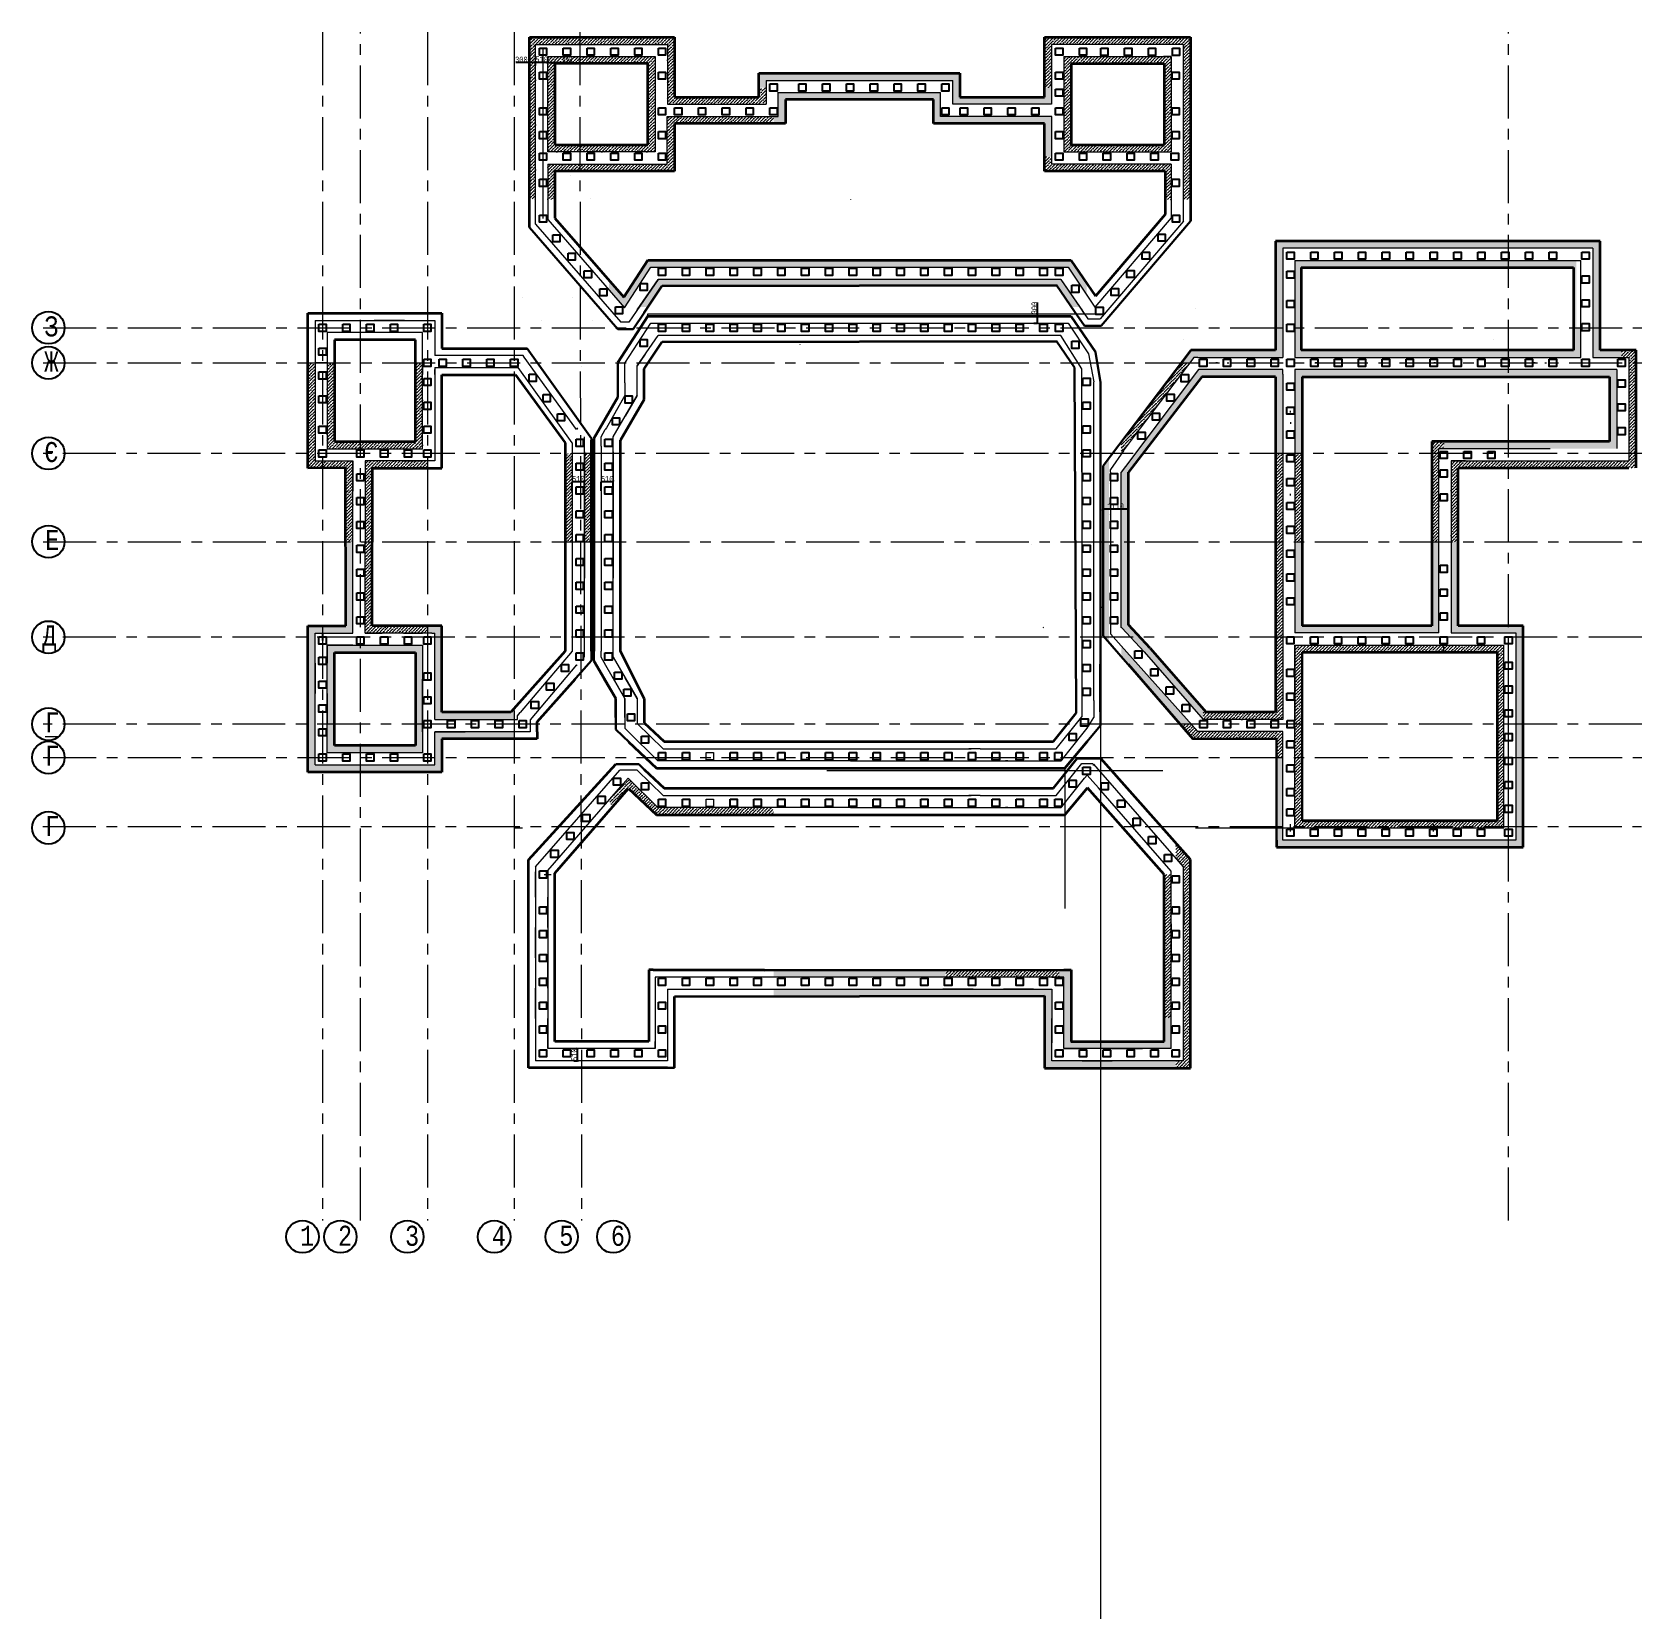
# Model space of a CAD drawing. Header units: millimetres. Extents: x -689206 to 4969298, y -1019800 to 703299.
# Drawn here: x 1052712 to 1120225, y -539787 to -473246 of the extents above; entities that cross this region are included whole.
import ezdxf

# ---------------------------------------------------------------- set-up
doc = ezdxf.new("R2010")
doc.units = ezdxf.units.MM
doc.linetypes.add('JIS_02_4.0', pattern=[5.5, 4, -1.5])
doc.linetypes.add('осеваяX2', pattern=[101.6, 63.5, -12.7, 12.7, -12.7])
doc.layers.add('кровля', color=211, linetype='Continuous')
doc.layers.add('сетка', color=104, linetype='Continuous')
for name, color, linetype, lineweight in [('несущие', 7, 'Continuous', 30), ('ОКНА', 250, 'Continuous', 20), ('ПЕРЕГОРОДКИ', 252, 'Continuous', 9), ('РАЗМЕРЫ', 7, 'Continuous', 9), ('сваи', 7, 'JIS_02_4.0', 30), ('стены', 7, 'Continuous', 20)]:
    doc.layers.add(name, color=color, linetype=linetype, lineweight=lineweight)
doc.styles.add('Аннотативный', font='isocteur.ttf', dxfattribs={"width": 0.7, "height": 250})
doc.dimstyles.new('Аннотативный', dxfattribs={"dimscale": 0, "dimtxt": 250, "dimasz": 100, "dimexe": 1.25, "dimexo": 0.625, "dimtad": 1, "dimdec": 0, "dimtxsty": 'Аннотативный', "dimblk": 'ARCHTICK', "dimcen": 2.5, "dimadec": 0, "dimazin": 0, "dimtfac": 1, "dimtdec": 0, "dimtmove": 0, "dimatfit": 3, "dimfxl": 1, "dimarcsym": 0})
pattern_1 = [(45, (114195.78, -145217.57), (50.513941, 185.2177825), [238.125, -47.625, 0, -47.625])]
pattern_2 = [(45, (113047.93, -142869.62), (50.513941, 185.2177825), [238.125, -47.625, 0, -47.625])]
pattern_3 = [(45, (111837.93, -145217.57), (50.513941, 185.2177825), [238.125, -47.625, 0, -47.625])]
pattern_4 = [(45, (113047.93, -147175.53), (50.513941, 185.2177825), [238.125, -47.625, 0, -47.625])]

msp = doc.modelspace()

# ---------------------------------------------------------------- texts
at = {"layer": 'РАЗМЕРЫ', "lineweight": 5, "ltscale": 35, "width": 7009.377, "attachment_point": 1, "style": 'Аннотативный'}
for s, insert, char_height in [('З', (1053221.5, -485163.7), 841.3), ('Ж', (1053221.5, -486636.3), 841.3), ('Є', (1053221.5, -490434.3), 841.3), ('Е', (1053256.8, -494118.7), 841.3), ('Д', (1053136.5, -498126.6), 841.3), ('{\\LГ}', (1053256.8, -501771.4), 841.28), ('Г', (1053256.8, -503170.7), 841.3), ('Г', (1053256.8, -506118.7), 841.3), ('1', (1063950.2, -523302.9), 841.3), ('2', (1065539.6, -523302.9), 841.3), ('3', (1068350.2, -523302.9), 841.3), ('4', (1071989.6, -523302.9), 841.3), ('5', (1074821.7, -523302.9), 841.3), ('6', (1076985.7, -523302.9), 841.3)]:
    msp.add_mtext(s, dxfattribs=dict(at, insert=insert, char_height=char_height))

# ---------------------------------------------------------------- blocks, each defined once
blk = doc.blocks.new('_ArchTick')
at = {"color": 0, "linetype": 'ByBlock', "const_width": 0.15}
blk.add_lwpolyline([(-0.5, -0.5), (0.5, 0.5)], dxfattribs=at)
blk = doc.blocks.new('*D4813')
at = {"layer": 'Defpoints', "color": 0, "lineweight": 5, "ltscale": 35, "transparency": 16777216}
for p in [(1097610, -493252), (1097610, -493252), (1098694, -493248)]:
    blk.add_point(p, dxfattribs=at)
at = {"layer": 'РАЗМЕРЫ', "color": 0, "lineweight": -2, "ltscale": 35, "transparency": 16777216}
for p, q in [((1097610, -493252), (1097610, -493251)), ((1098694, -493252), (1097610, -493252)), ((1098694, -493248), (1098694, -493254))]:
    blk.add_line(p, q, dxfattribs=at)
at = {"layer": 'РАЗМЕРЫ', "color": 0, "lineweight": -2, "ltscale": 35, "transparency": 16777216, "xscale": 100, "yscale": 100, "zscale": 100, "rotation": 180}
blk.add_blockref('_ArchTick', (1097610, -493252), dxfattribs=at)
at = {"layer": 'РАЗМЕРЫ', "color": 0, "lineweight": -2, "ltscale": 35, "transparency": 16777216, "xscale": 100, "yscale": 100, "zscale": 100}
blk.add_blockref('_ArchTick', (1098694, -493252), dxfattribs=at)
at = {"layer": 'РАЗМЕРЫ', "color": 0, "lineweight": 20, "ltscale": 35, "transparency": 16777216, "insert": (1098152, -493127), "char_height": 250, "attachment_point": 5, "style": 'Аннотативный'}
blk.add_mtext('1110', dxfattribs=at)
blk = doc.blocks.new('*D4814')
at = {"layer": 'Defpoints', "color": 0, "lineweight": 5, "ltscale": 35, "transparency": 16777216}
for p in [(1076576, -492108), (1076576, -492475), (1077086, -492475)]:
    blk.add_point(p, dxfattribs=at)
at = {"layer": 'РАЗМЕРЫ', "color": 0, "lineweight": -2, "ltscale": 35, "transparency": 16777216}
for p, q in [((1076576, -492475), (1076576, -492106)), ((1077086, -492108), (1076576, -492108)), ((1077086, -492475), (1077086, -492106))]:
    blk.add_line(p, q, dxfattribs=at)
at = {"layer": 'РАЗМЕРЫ', "color": 0, "lineweight": -2, "ltscale": 35, "transparency": 16777216, "xscale": 100, "yscale": 100, "zscale": 100, "rotation": 180}
blk.add_blockref('_ArchTick', (1076576, -492108), dxfattribs=at)
at = {"layer": 'РАЗМЕРЫ', "color": 0, "lineweight": -2, "ltscale": 35, "transparency": 16777216, "xscale": 100, "yscale": 100, "zscale": 100}
blk.add_blockref('_ArchTick', (1077086, -492108), dxfattribs=at)
at = {"layer": 'РАЗМЕРЫ', "color": 0, "lineweight": 5, "ltscale": 35, "transparency": 16777216, "insert": (1076831, -491982), "char_height": 250, "attachment_point": 5, "style": 'Аннотативный'}
blk.add_mtext('510', dxfattribs=at)
blk = doc.blocks.new('*D4815')
at = {"layer": 'Defpoints', "color": 0, "lineweight": 5, "ltscale": 35, "transparency": 16777216}
for p in [(1074336, -474520), (1074336, -474520), (1074636, -474565)]:
    blk.add_point(p, dxfattribs=at)
at = {"layer": 'РАЗМЕРЫ', "color": 0, "lineweight": -2, "ltscale": 35, "transparency": 16777216}
for p, q in [((1074336, -474520), (1074336, -474521)), ((1074336, -474520), (1074636, -474520)), ((1074636, -474565), (1074636, -474518)), ((1074636, -474520), (1075345, -474520))]:
    blk.add_line(p, q, dxfattribs=at)
at = {"layer": 'РАЗМЕРЫ', "color": 0, "lineweight": -2, "ltscale": 35, "transparency": 16777216, "xscale": 100, "yscale": 100, "zscale": 100, "rotation": 180}
blk.add_blockref('_ArchTick', (1074336, -474520), dxfattribs=at)
at = {"layer": 'РАЗМЕРЫ', "color": 0, "lineweight": -2, "ltscale": 35, "transparency": 16777216, "xscale": 100, "yscale": 100, "zscale": 100}
blk.add_blockref('_ArchTick', (1074636, -474520), dxfattribs=at)
at = {"layer": 'РАЗМЕРЫ', "color": 0, "lineweight": 20, "ltscale": 35, "transparency": 16777216, "insert": (1075108, -474394), "char_height": 250, "attachment_point": 5, "style": 'Аннотативный'}
blk.add_mtext('300', dxfattribs=at)
blk = doc.blocks.new('*D4816')
at = {"layer": 'Defpoints', "color": 0, "lineweight": 5, "ltscale": 35, "transparency": 16777216}
for p in [(1073566, -474524), (1073566, -474650), (1073826, -474650)]:
    blk.add_point(p, dxfattribs=at)
at = {"layer": 'РАЗМЕРЫ', "color": 0, "lineweight": -2, "ltscale": 35, "transparency": 16777216}
for p, q in [((1073566, -474524), (1072992, -474524)), ((1073566, -474649), (1073566, -474523)), ((1073826, -474524), (1073566, -474524)), ((1073826, -474649), (1073826, -474523))]:
    blk.add_line(p, q, dxfattribs=at)
at = {"layer": 'РАЗМЕРЫ', "color": 0, "lineweight": -2, "ltscale": 35, "transparency": 16777216, "xscale": 100, "yscale": 100, "zscale": 100, "rotation": 180}
blk.add_blockref('_ArchTick', (1073566, -474524), dxfattribs=at)
at = {"layer": 'РАЗМЕРЫ', "color": 0, "lineweight": -2, "ltscale": 35, "transparency": 16777216, "xscale": 100, "yscale": 100, "zscale": 100}
blk.add_blockref('_ArchTick', (1073826, -474524), dxfattribs=at)
at = {"layer": 'РАЗМЕРЫ', "color": 0, "lineweight": 20, "ltscale": 35, "transparency": 16777216, "insert": (1073229, -474398), "char_height": 250, "attachment_point": 5, "style": 'Аннотативный'}
blk.add_mtext('300', dxfattribs=at)
blk = doc.blocks.new('*D4817')
at = {"layer": 'Defpoints', "color": 0, "lineweight": 5, "ltscale": 35, "transparency": 16777216}
for p in [(1073826, -474516), (1073826, -474524), (1074336, -474567)]:
    blk.add_point(p, dxfattribs=at)
at = {"layer": 'РАЗМЕРЫ', "color": 0, "lineweight": -2, "ltscale": 35, "transparency": 16777216}
for p, q in [((1073826, -474523), (1073826, -474515)), ((1074336, -474516), (1073826, -474516)), ((1074336, -474566), (1074336, -474515))]:
    blk.add_line(p, q, dxfattribs=at)
at = {"layer": 'РАЗМЕРЫ', "color": 0, "lineweight": -2, "ltscale": 35, "transparency": 16777216, "xscale": 100, "yscale": 100, "zscale": 100, "rotation": 180}
blk.add_blockref('_ArchTick', (1073826, -474516), dxfattribs=at)
at = {"layer": 'РАЗМЕРЫ', "color": 0, "lineweight": -2, "ltscale": 35, "transparency": 16777216, "xscale": 100, "yscale": 100, "zscale": 100}
blk.add_blockref('_ArchTick', (1074336, -474516), dxfattribs=at)
at = {"layer": 'РАЗМЕРЫ', "color": 0, "lineweight": 20, "ltscale": 35, "transparency": 16777216, "insert": (1074081, -474390), "char_height": 250, "attachment_point": 5, "style": 'Аннотативный'}
blk.add_mtext('510', dxfattribs=at)
blk = doc.blocks.new('*D4818')
at = {"layer": 'Defpoints', "color": 0, "lineweight": 5, "ltscale": 35, "transparency": 16777216}
for p in [(1075366, -492108), (1075366, -492475), (1075876, -492475)]:
    blk.add_point(p, dxfattribs=at)
at = {"layer": 'РАЗМЕРЫ', "color": 0, "lineweight": -2, "ltscale": 35, "transparency": 16777216}
for p, q in [((1075366, -492475), (1075366, -492106)), ((1075876, -492108), (1075366, -492108)), ((1075876, -492475), (1075876, -492106))]:
    blk.add_line(p, q, dxfattribs=at)
at = {"layer": 'РАЗМЕРЫ', "color": 0, "lineweight": -2, "ltscale": 35, "transparency": 16777216, "xscale": 100, "yscale": 100, "zscale": 100, "rotation": 180}
blk.add_blockref('_ArchTick', (1075366, -492108), dxfattribs=at)
at = {"layer": 'РАЗМЕРЫ', "color": 0, "lineweight": -2, "ltscale": 35, "transparency": 16777216, "xscale": 100, "yscale": 100, "zscale": 100}
blk.add_blockref('_ArchTick', (1075876, -492108), dxfattribs=at)
at = {"layer": 'РАЗМЕРЫ', "color": 0, "lineweight": 5, "ltscale": 35, "transparency": 16777216, "insert": (1075621, -491982), "char_height": 250, "attachment_point": 5, "style": 'Аннотативный'}
blk.add_mtext('510', dxfattribs=at)
blk = doc.blocks.new('*D4819')
at = {"layer": 'Defpoints', "color": 0, "lineweight": 5, "ltscale": 35, "transparency": 16777216}
for p in [(1094718, -485153), (1094879, -485153), (1094718, -485453)]:
    blk.add_point(p, dxfattribs=at)
at = {"layer": 'РАЗМЕРЫ', "color": 0, "lineweight": -2, "ltscale": 35, "transparency": 16777216}
for p, q in [((1094879, -485153), (1094879, -484579)), ((1094718, -485153), (1094880, -485153)), ((1094879, -485453), (1094879, -485153)), ((1094718, -485453), (1094880, -485453))]:
    blk.add_line(p, q, dxfattribs=at)
at = {"layer": 'РАЗМЕРЫ', "color": 0, "lineweight": -2, "ltscale": 35, "transparency": 16777216, "xscale": 100, "yscale": 100, "zscale": 100}
for p, rotation in [((1094879, -485153), 90), ((1094879, -485453), 270)]:
    blk.add_blockref('_ArchTick', p, dxfattribs=dict(at, rotation=rotation))
at = {"layer": 'РАЗМЕРЫ', "color": 0, "lineweight": 5, "ltscale": 35, "transparency": 16777216, "insert": (1094753, -484816), "char_height": 250, "attachment_point": 5, "rotation": 90, "style": 'Аннотативный'}
blk.add_mtext('300', dxfattribs=at)
blk = doc.blocks.new('*D4820')
at = {"layer": 'Defpoints', "color": 0, "lineweight": 5, "ltscale": 35, "transparency": 16777216}
for p in [(1075428, -515875), (1075428, -516385), (1075578, -515875)]:
    blk.add_point(p, dxfattribs=at)
at = {"layer": 'РАЗМЕРЫ', "color": 0, "lineweight": -2, "ltscale": 35, "transparency": 16777216}
for p, q in [((1075429, -515875), (1075579, -515875)), ((1075429, -516385), (1075579, -516385)), ((1075578, -516385), (1075578, -515875))]:
    blk.add_line(p, q, dxfattribs=at)
at = {"layer": 'РАЗМЕРЫ', "color": 0, "lineweight": -2, "ltscale": 35, "transparency": 16777216, "xscale": 100, "yscale": 100, "zscale": 100}
for p, rotation in [((1075578, -515875), 90), ((1075578, -516385), 270)]:
    blk.add_blockref('_ArchTick', p, dxfattribs=dict(at, rotation=rotation))
at = {"layer": 'РАЗМЕРЫ', "color": 0, "lineweight": 5, "ltscale": 35, "transparency": 16777216, "insert": (1075452, -516130), "char_height": 250, "attachment_point": 5, "rotation": 90, "style": 'Аннотативный'}
blk.add_mtext('510', dxfattribs=at)

# ---------------------------------------------------------------- dimensions: what is measured, and where the dimension line sits
at = {"layer": 'РАЗМЕРЫ', "lineweight": 20, "ltscale": 35}
dim = msp.add_linear_dim(base=(1073566.1, -474524), p1=(1073825.9, -474649.6), p2=(1073566.1, -474649.6), text='300', dimstyle='Аннотативный', dxfattribs=at)
dim.commit()
dim.dimension.update_dxf_attribs({"geometry": '*D4816', "text_midpoint": (1073229.2, -474524), "dimtype": 160})
dim = msp.add_linear_dim(base=(1073825.9, -474515.8), p1=(1074335.9, -474566.5), p2=(1073825.9, -474524), dimstyle='Аннотативный', dxfattribs=at)
dim.commit()
dim.dimension.update_dxf_attribs({"geometry": '*D4817', "text_midpoint": (1074080.9, -474390.2)})
dim = msp.add_linear_dim(base=(1074335.9, -474519.5), p1=(1074635.9, -474565.3), p2=(1074335.9, -474519.5), dimstyle='Аннотативный', dxfattribs=at)
dim.commit()
dim.dimension.update_dxf_attribs({"geometry": '*D4815', "text_midpoint": (1075107.9, -474519.5), "dimtype": 160})
at = {"layer": 'РАЗМЕРЫ', "lineweight": 5, "ltscale": 35}
for base, p1, p2, picture, middle in [((1094878.6, -485152.7), (1094717.7, -485452.7), (1094717.7, -485152.7), '*D4819', (1094753, -484815.8)), ((1075577.9, -515875.2), (1075427.9, -516385.2), (1075427.9, -515875.2), '*D4820', (1075452.3, -516130.2))]:
    dim = msp.add_linear_dim(base=base, p1=p1, p2=p2, angle=90, dimstyle='Аннотативный', dxfattribs=at)
    dim.commit()
    dim.dimension.update_dxf_attribs({"geometry": picture, "text_midpoint": middle})
for base, p1, p2, picture, middle in [((1075365.9, -492107.6), (1075876.3, -492475.2), (1075365.9, -492475.2), '*D4818', (1075621.1, -491981.9)), ((1076575.9, -492107.6), (1077086.3, -492475.2), (1076575.9, -492475.2), '*D4814', (1076831.1, -491981.9))]:
    dim = msp.add_linear_dim(base=base, p1=p1, p2=p2, dimstyle='Аннотативный', dxfattribs=at)
    dim.commit()
    dim.dimension.update_dxf_attribs({"geometry": picture, "text_midpoint": middle})
at = {"layer": 'РАЗМЕРЫ', "lineweight": 20, "ltscale": 35}
dim = msp.add_linear_dim(base=(1097609.8, -493252.3), p1=(1098693.6, -493247.6), p2=(1097609.8, -493252.3), text='1110', dimstyle='Аннотативный', dxfattribs=at)
dim.commit()
dim.dimension.update_dxf_attribs({"geometry": '*D4813', "text_midpoint": (1098151.7, -493126.7)})

# ---------------------------------------------------------------- hatches: boundary and pattern name
at = {"layer": 'РАЗМЕРЫ', "lineweight": 5, "ltscale": 35}
h = msp.add_hatch(dxfattribs=at)
h.set_pattern_fill('ANSI36', color=0, scale=30)
h.set_pattern_definition(pattern_2)
h.paths.add_polyline_path([(1076893.4, -474265.3), (1074335.9, -474265.3), (1074335.9, -474476.3), (1074335.9, -475575.3), (1074635.9, -475575.3), (1074635.9, -474565.3), (1076893.9, -474565.3)])
h.paths.add_polyline_path([(1074635.9, -475575.3), (1074335.9, -475575.3), (1074335.9, -476575.3), (1074635.9, -476575.3)])
h.paths.add_polyline_path([(1073825.9, -475575.3), (1073566.1, -475575.3), (1073566.1, -476575.3), (1073825.9, -476575.3)])
h.paths.add_polyline_path([(1073825.9, -474066.1), (1073566.1, -474066.1), (1073566.1, -475575.3), (1073825.9, -475575.3)])
h.paths.add_polyline_path([(1074135.9, -473457.3), (1073566.1, -473457.3), (1073566.1, -473757.3), (1073566.1, -474066.1), (1073825.9, -474066.1), (1073825.9, -473757.3), (1074135.9, -473757.3)])
h.paths.add_polyline_path([(1076892.1, -473457.3), (1074135.9, -473457.3), (1074135.9, -473757.3), (1076892.6, -473757.3)])
h.paths.add_polyline_path([(1079132, -473457.3), (1076892.1, -473457.3), (1076892.6, -473757.3), (1079132, -473757.3)])
h.paths.add_polyline_path([(1078836, -474265.3), (1076893.4, -474265.3), (1076893.9, -474565.3), (1078536, -474565.3), (1078536, -475575.3), (1078836, -475575.3)])
h.paths.add_polyline_path([(1078836, -475575.3), (1078536, -475575.3), (1078536, -476575.3), (1078836, -476575.3)])
h.paths.add_polyline_path([(1079654, -475575.3), (1079354, -475575.3), (1079354, -476265.3), (1083496, -476265.3), (1083496, -475575.3), (1083196, -475575.3), (1083196, -475965.3), (1079654, -475965.3)])
h.paths.add_polyline_path([(1079654, -474066.2), (1079354, -474066.2), (1079354, -475575.3), (1079654, -475575.3)])
h.paths.add_polyline_path([(1079654, -473457.3), (1079354, -473457.3), (1079132, -473457.3), (1079132, -473757.3), (1079354, -473757.3), (1079354, -474066.2), (1079654, -474066.2)])
h.paths.add_polyline_path([(1074756.7, -474681.4), (1075459.2, -474681.4), (1075459.2, -474081.4), (1074756.7, -474081.4)], flags=9)
h = msp.add_hatch(dxfattribs=at)
h.set_pattern_fill('ANSI36', color=0, scale=30)
h.set_pattern_definition(pattern_2)
h.paths.add_polyline_path([(1096935.7, -473757.3), (1096935.7, -473457.3), (1095786, -473457.3), (1095786, -473757.3)])
h.paths.add_polyline_path([(1095468, -473757.3), (1095786, -473757.3), (1095786, -473457.3), (1095168, -473457.3), (1095168, -473757.3), (1095168, -474066.5), (1095468, -474066.5)])
h.paths.add_polyline_path([(1095168, -475575.3), (1095468, -475575.3), (1095468, -474066.5), (1095168, -474066.5)])
h.paths.add_polyline_path([(1095986, -475575.3), (1096286, -475575.3), (1096286, -474565.3), (1096935.7, -474565.3), (1096935.7, -474265.3), (1095986, -474265.3)])
h.paths.add_polyline_path([(1096935.7, -474565.3), (1100186, -474565.3), (1100186, -475575.3), (1100486, -475575.3), (1100486, -474267.3), (1100162, -474267.3), (1096935.7, -474265.7)])
h.paths.add_polyline_path([(1096935.7, -473457.3), (1096935.7, -473757.3), (1100676, -473757.3), (1100676, -473457.3)])
h.paths.add_polyline_path([(1100996, -473757.3), (1100996.1, -474066.6), (1101296, -474066.6), (1101296, -473457.3), (1100996, -473457.3), (1100676, -473457.3), (1100676, -473757.3)])
h.paths.add_polyline_path([(1100996.2, -475575.3), (1101296, -475575.3), (1101296, -474066.6), (1100996.1, -474066.6)])
h.paths.add_polyline_path([(1100486, -475575.3), (1100186, -475575.3), (1100186, -476575.3), (1100486, -476575.3)])
h.paths.add_polyline_path([(1101296, -475575.3), (1100996.2, -475575.3), (1100996.2, -476575.3), (1101296, -476575.3)])
h.paths.add_polyline_path([(1100996.2, -476575.3), (1100996.4, -478465.3), (1101296, -478465.3), (1101296, -476575.3)])
h.paths.add_polyline_path([(1100486, -476575.3), (1100186, -476575.3), (1100186, -477965.3), (1096935.7, -477965.3), (1096935.7, -478265.3), (1100486, -478265.3)])
h.paths.add_polyline_path([(1100486, -478775.3), (1096935.7, -478775.3), (1096935.7, -479075.3), (1100228.2, -479075.3), (1100229.4, -480267.3), (1100486, -480267.3)])
h.paths.add_polyline_path([(1101296, -478465.3), (1100996.4, -478465.3), (1100996.5, -480267.3), (1101296, -480267.3)])
h.paths.add_polyline_path([(1096935.7, -478775.3), (1095786, -478775.3), (1095786, -479075.3), (1096935.7, -479075.3)])
h.paths.add_polyline_path([(1096935.7, -478265.3), (1096935.7, -477965.3), (1096286, -477965.3), (1096286, -476575.3), (1095986, -476575.3), (1095986, -478265.3)])
h.paths.add_polyline_path([(1096286, -476575.3), (1096286, -475575.3), (1095986, -475575.3), (1095986, -476575.3)])
h.paths.add_polyline_path([(1095786, -479075.3), (1095786, -478775.3), (1095476, -478775.3), (1095476, -478465.3), (1095176, -478465.3), (1095176, -479075.3), (1095476, -479075.3)])
h = msp.add_hatch(dxfattribs=at)
h.set_pattern_fill('ANSI36', color=0, scale=30)
h.set_pattern_definition(pattern_2)
h.paths.add_polyline_path([(1083806, -474965.3), (1083196, -474965.3), (1083196, -475265.3), (1083196, -475575.3), (1083496, -475575.3), (1083496, -475265.3), (1083806, -475265.3)])
h.paths.add_polyline_path([(1084306, -476775.3), (1084306, -476575.3), (1084006, -476575.3), (1084006, -476775.3), (1083806, -476775.3), (1083806, -477075.3), (1084306, -477075.3)])
h.paths.add_polyline_path([(1084306, -476075.3), (1090516, -476075.3), (1090516, -476575.3), (1090816, -476575.3), (1090816, -475775.3), (1087036, -475775.3), (1084006, -475775.3), (1084006, -476575.3), (1084306, -476575.3)])
h.paths.add_polyline_path([(1091016, -474965.3), (1083806, -474965.3), (1083806, -475265.3), (1091016, -475265.3)])
h.paths.add_polyline_path([(1091626, -474965.3), (1091326, -474965.3), (1091016, -474965.3), (1091016, -475265.3), (1091326, -475265.3), (1091326, -475575.3), (1091626, -475575.3)])
h.paths.add_polyline_path([(1092335.9, -475965.3), (1091626, -475965.3), (1091626, -475575.3), (1091326, -475575.3), (1091326, -476265.3), (1092335.9, -476265.3)])
h.paths.add_polyline_path([(1091016, -476775.3), (1090816, -476775.3), (1090816, -476575.3), (1090516, -476575.3), (1090516, -477075.3), (1090816, -477075.3), (1091016, -477075.3)])
h.paths.add_polyline_path([(1092335.9, -476775.3), (1091016, -476775.3), (1091016, -477075.3), (1092335.9, -477075.3)])
h.paths.add_polyline_path([(1095476, -476775.3), (1092335.9, -476775.3), (1092335.9, -477075.3), (1095176, -477075.3), (1095176, -478465.3), (1095476, -478465.3)])
h.paths.add_polyline_path([(1095468, -475575.3), (1095168, -475575.3), (1095168, -475965.3), (1092335.9, -475965.3), (1092335.9, -476265.3), (1095468, -476265.3)])
h = msp.add_hatch(dxfattribs=at)
h.set_pattern_fill('ANSI36', color=0, scale=30)
h.set_pattern_definition(pattern_2)
h.paths.add_polyline_path([(1074635.9, -476575.3), (1074335.9, -476575.3), (1074335.9, -478265.3), (1076899.9, -478265.3), (1076899.4, -477965.3), (1074635.9, -477965.3)])
h.paths.add_polyline_path([(1073825.9, -476575.3), (1073566.1, -476575.3), (1073566.1, -478465.3), (1073825.9, -478465.3)])
h.paths.add_polyline_path([(1073825.9, -479007.4), (1073825.9, -478465.3), (1073566.1, -478465.3), (1073566.1, -480267.3), (1073825.9, -480267.3)])
h.paths.add_polyline_path([(1074635.9, -479075.3), (1076901.2, -479075.3), (1076900.7, -478775.3), (1074335.9, -478775.3), (1074335.9, -480267.3), (1074635.9, -480267.3)])
h.paths.add_polyline_path([(1078836, -476575.3), (1078536, -476575.3), (1078536, -477965.3), (1076899.4, -477965.3), (1076899.9, -478265.3), (1078836, -478265.3)])
h.paths.add_polyline_path([(1079132, -478775.3), (1076900.7, -478775.3), (1076901.2, -479075.3), (1079131.9, -479075.3)])
h.paths.add_polyline_path([(1079646, -478775.3), (1079646, -478465.3), (1079346, -478465.3), (1079346, -478775.3), (1079132, -478775.3), (1079131.9, -479075.3), (1079646, -479075.3)])
h.paths.add_polyline_path([(1079646, -477075.3), (1083806, -477075.3), (1083806, -476775.3), (1079346, -476775.3), (1079346, -478465.3), (1079646, -478465.3)])
h = msp.add_hatch(dxfattribs=at)
h.set_pattern_fill('ANSI36', color=0, scale=30)
h.set_pattern_definition(pattern_1)
h.paths.add_polyline_path([(1105932.6, -483115.2), (1111913.7, -483115.2), (1111913.7, -482815.2), (1105672.7, -482815.2), (1105672.8, -485642.7), (1105932.6, -485642.7)])
h.paths.add_polyline_path([(1105162.7, -482615.2), (1104862.7, -482615.2), (1104862.7, -485642.7), (1105162.8, -485642.7), (1105162.7, -485331.9)])
h.paths.add_polyline_path([(1105483.8, -482005.2), (1105162.7, -482005.2), (1104862.7, -482005.2), (1104862.7, -482615.2), (1105162.7, -482615.2), (1105162.7, -482305.2), (1105483.8, -482305.2)])
h.paths.add_polyline_path([(1111913.7, -482005.2), (1105483.8, -482005.2), (1105483.8, -482305.2), (1111913.7, -482305.2)])
h.paths.add_polyline_path([(1114636.1, -482005.2), (1111913.7, -482005.2), (1111913.7, -482305.2), (1114636.1, -482305.2)])
h.paths.add_polyline_path([(1114636.1, -482815.2), (1111913.7, -482815.2), (1111913.7, -483115.2), (1114636.1, -483115.2)])
h.paths.add_polyline_path([(1117483.8, -482815.2), (1114636.1, -482815.2), (1114636.1, -483115.2), (1117364.9, -483115.2), (1117364.9, -485642.7), (1117483.8, -485642.7)])
h.paths.add_polyline_path([(1117483.8, -482005.2), (1114636.1, -482005.2), (1114636.1, -482305.2), (1114945.7, -482305.2), (1117483.8, -482305.2)])
h.paths.add_polyline_path([(1118474.9, -482005.2), (1117483.8, -482005.2), (1117483.8, -482305.2), (1118174.9, -482305.2), (1118174.9, -482615.2), (1118474.9, -482615.2), (1118474.9, -482305.2)])
h.paths.add_polyline_path([(1118474.9, -482615.2), (1118174.9, -482615.2), (1118174.9, -485642.7), (1118474.9, -485642.7)])
h.paths.add_polyline_path([(1118474.9, -485642.7), (1118174.9, -485642.7), (1118174.9, -486884.8), (1119375.3, -486884.8), (1119375.3, -486584.8), (1118474.9, -486584.8)])
h.paths.add_polyline_path([(1117664.9, -485642.7), (1117483.8, -485642.7), (1117483.8, -486884.8), (1117664.9, -486884.8)])
h.paths.add_polyline_path([(1117483.8, -485642.7), (1117364.9, -485642.7), (1117364.9, -486584.8), (1114636.1, -486584.8), (1114636.1, -486884.8), (1117483.8, -486884.8)])
h.paths.add_polyline_path([(1114636.1, -486584.8), (1111913.7, -486584.8), (1111913.7, -486884.8), (1114636.1, -486884.8)])
h.paths.add_polyline_path([(1114636.1, -487394.8), (1111913.7, -487394.8), (1111913.7, -487694.8), (1114636.1, -487694.8)])
h.paths.add_polyline_path([(1117483.8, -487394.8), (1116384.9, -487394.8), (1114636.1, -487394.8), (1114636.1, -487694.8), (1117483.8, -487694.8)])
h.paths.add_polyline_path([(1119174.9, -487394.8), (1117483.8, -487394.8), (1117483.8, -487694.8), (1118874.9, -487694.8), (1118874.9, -490411.9), (1117483.8, -490411.9), (1117483.8, -490711.9), (1119174.9, -490711.9), (1119174.9, -489934.8)])
h.paths.add_polyline_path([(1117483.8, -490411.9), (1114636.1, -490411.9), (1114636.1, -490711.9), (1116384.9, -490711.9), (1117483.8, -490711.9)])
h.paths.add_polyline_path([(1114636.1, -490411.9), (1111913.7, -490411.9), (1111913.7, -490711.9), (1114636.1, -490711.9)])
h = msp.add_hatch(dxfattribs=at)
h.set_pattern_fill('ANSI36', color=0, scale=30)
h.set_pattern_definition(pattern_2)
h.paths.add_polyline_path([(1095854.5, -483614.7), (1095786, -483614.7), (1095786, -484025.8), (1096298.9, -484767.3), (1096650.4, -484767.3)])
h.paths.add_polyline_path([(1095786, -483614.7), (1092335.9, -483614.7), (1092335.9, -483865.9), (1095671.2, -483859.9), (1095786, -484025.8)])
h.paths.add_polyline_path([(1091016, -483614.7), (1083806, -483614.7), (1083806, -483881.2), (1091016, -483868.3)])
h.paths.add_polyline_path([(1092335.9, -483614.7), (1091016, -483614.7), (1091016, -483868.3), (1092335.9, -483865.9)])
h.paths.add_polyline_path([(1083806, -483614.7), (1079131.9, -483614.7), (1079131.9, -483889.6), (1083806, -483881.2)])
h.paths.add_polyline_path([(1079131.9, -483889.9), (1079131.9, -483614.7), (1078968.8, -483614.7), (1078173.4, -484767.3), (1078543.8, -484767.3)])
h.paths.add_polyline_path([(1079131.9, -482804.7), (1078532.3, -482804.7), (1078215.2, -483294.7), (1078533.3, -483294.7), (1078656.2, -483104.8), (1079131.9, -483104.8)])
h.paths.add_polyline_path([(1083806, -482804.7), (1079131.9, -482804.7), (1079131.9, -483104.8), (1081846, -483104.7), (1083626, -483104.7), (1083806, -483104.7)])
h.paths.add_polyline_path([(1078533.3, -483294.7), (1078215.2, -483294.7), (1077522.5, -484365), (1076908.5, -483659.7), (1076909.2, -484056.6), (1077527.7, -484767.3), (1077580.3, -484767.3), (1078212.7, -483790), (1078212.7, -483783.6), (1078216.9, -483783.6)])
h.paths.add_polyline_path([(1091016, -482804.7), (1083806, -482804.7), (1083806, -483104.7), (1087036, -483104.7), (1090816, -483104.7), (1091016, -483104.7)])
h.paths.add_polyline_path([(1092335.9, -482804.7), (1091016, -482804.7), (1091016, -483104.7), (1092335.9, -483104.7)])
h.paths.add_polyline_path([(1095786, -482804.7), (1092335.9, -482804.7), (1092335.9, -483104.7), (1092596, -483104.7), (1095596, -483104.7), (1095786, -483104.7)])
h.paths.add_polyline_path([(1096282.5, -482804.7), (1095786, -482804.7), (1095786, -483104.7), (1096167.3, -483104.7), (1096293.7, -483294.7), (1096614.8, -483294.7)])
h.paths.add_polyline_path([(1096614.8, -483294.7), (1096293.7, -483294.7), (1096935.7, -484259.9), (1096935.7, -483767.9)])
h = msp.add_hatch(dxfattribs=at)
h.set_pattern_fill('ANSI36', color=0, scale=30)
h.set_pattern_definition(pattern_1)
h.paths.add_polyline_path([(1101775.8, -487694.8), (1101823.9, -487694.8), (1101823.9, -487394.8), (1101632.4, -487394.8), (1099385.5, -490377.7), (1098982.2, -490913.2), (1099295.7, -490913.2)])
h.paths.add_polyline_path([(1101823.9, -486584.8), (1101375.8, -486584.8), (1101305.8, -486584.8), (1100903.8, -487115.2), (1101255.3, -487115.2), (1101428.9, -486884.8), (1101607.9, -486884.8), (1101823.9, -486884.8)])
h.paths.add_polyline_path([(1105162.8, -485642.7), (1104862.7, -485642.7), (1104862.7, -486584.8), (1101823.9, -486584.8), (1101823.9, -486884.8), (1105162.8, -486884.8)])
h.paths.add_polyline_path([(1105162.9, -487394.8), (1101823.9, -487394.8), (1101823.9, -487694.8), (1104862.9, -487694.8), (1104862.9, -490913.2), (1105162.9, -490913.2), (1105162.9, -487594.8)])
h.paths.add_polyline_path([(1111913.7, -487394.8), (1105672.8, -487394.8), (1105672.8, -490913.2), (1105972.8, -490913.2), (1105972.8, -487694.8), (1111913.7, -487694.8)])
h.paths.add_polyline_path([(1111913.7, -486584.8), (1105932.6, -486584.8), (1105932.6, -485642.7), (1105672.8, -485642.7), (1105672.8, -486884.8), (1111913.7, -486884.8)])
h.paths.add_polyline_path([(1099295.7, -490913.2), (1098982.2, -490913.2), (1098569, -491461.7), (1098393.6, -491694.6), (1098393.6, -494615.2), (1098693.6, -494615.2), (1098693.6, -491694.6)])
h.paths.add_polyline_path([(1098693.6, -494615.2), (1098393.6, -494615.2), (1098393.6, -498212), (1098409.8, -498229.1), (1098778.7, -498623.2), (1099178.8, -498623.2), (1098693.6, -498104.7)])
h.paths.add_polyline_path([(1099178.8, -498623.2), (1098778.7, -498623.2), (1099350.9, -499234.6), (1101823.9, -502065.7), (1101823.9, -501618.3), (1099610.7, -499084.6)])
h.paths.add_polyline_path([(1097883.5, -491100.6), (1097602.1, -491472), (1097615.7, -494615.2), (1097883.5, -494615.2)])
h.paths.add_polyline_path([(1097685.8, -498623.2), (1097883.5, -498850.1), (1097883.5, -498623.2)])
h.paths.add_polyline_path([(1097632.9, -498562.6), (1097685.8, -498623.2), (1097883.5, -498623.2), (1097883.5, -494615.2), (1097615.7, -494615.2)])
h.paths.add_polyline_path([(1098393.6, -499435.2), (1100863, -502268), (1101330, -502268), (1098393.6, -498981)])
h = msp.add_hatch(dxfattribs=at)
h.set_pattern_fill('ANSI36', color=0, scale=30)
h.set_pattern_definition(pattern_1)
h.paths.add_polyline_path([(1111713.7, -490913.2), (1111413.7, -490913.2), (1111413.7, -494615.2), (1111713.7, -494615.2)])
h.paths.add_polyline_path([(1111713.7, -490711.9), (1111913.7, -490711.9), (1111913.7, -490411.9), (1111713.7, -490411.9), (1111413.7, -490411.9), (1111413.7, -490913.2), (1111713.7, -490913.2)])
h.paths.add_polyline_path([(1112523.7, -491521.9), (1114636.1, -491521.9), (1114636.1, -491221.9), (1112223.7, -491221.9), (1112223.7, -494615.2), (1112523.7, -494615.2)])
h.paths.add_polyline_path([(1117483.8, -491221.9), (1114945.7, -491221.9), (1114636.1, -491221.9), (1114636.1, -491521.9), (1117483.8, -491521.9)])
h.paths.add_polyline_path([(1119375.3, -491221.9), (1119374.9, -491221.9), (1118174.9, -491221.9), (1117664.9, -491221.9), (1117483.8, -491221.9), (1117483.8, -491521.9), (1119375.3, -491521.9)])
h.paths.add_polyline_path([(1119984.9, -490913.2), (1119684.9, -490913.2), (1119684.9, -491221.9), (1119375.3, -491221.9), (1119375.3, -491521.9), (1119684.9, -491521.9), (1119984.9, -491521.9)])
h.paths.add_polyline_path([(1119984.9, -487115.2), (1119684.9, -487115.2), (1119684.9, -490913.2), (1119984.9, -490913.2)])
h.paths.add_polyline_path([(1119984.9, -486584.8), (1119375.3, -486584.8), (1119375.3, -486884.8), (1119684.9, -486884.8), (1119684.9, -487115.2), (1119984.9, -487115.2), (1119984.9, -486884.8)])
h = msp.add_hatch(dxfattribs=at)
h.set_pattern_fill('ANSI36', color=0, scale=30)
h.set_pattern_definition(pattern_3)
h.paths.add_polyline_path([(1069286.6, -491225.2), (1066675.9, -491225.2), (1066675.9, -494615.2), (1066975.5, -494615.2), (1066975.5, -491525.2), (1069286.6, -491525.2)])
h.paths.add_polyline_path([(1066165.9, -491225.2), (1064886.6, -491225.2), (1064886.6, -491524.3), (1065856, -491522.9), (1065860.7, -494615.2), (1066165.9, -494615.2)])
h.paths.add_polyline_path([(1064886.6, -491225.2), (1064576.6, -491225.2), (1064576.6, -490913.2), (1064276.6, -490913.2), (1064276.6, -491525.2), (1064886.6, -491524.3)])
h.paths.add_polyline_path([(1064576.6, -487115.2), (1064276.6, -487115.2), (1064276.6, -490913.2), (1064576.6, -490913.2)])
h.paths.add_polyline_path([(1069086.6, -487115.2), (1068786.6, -487115.2), (1068786.6, -490415.2), (1066475.9, -490415.2), (1066475.9, -490715.2), (1069086.6, -490715.2)])
h.paths.add_polyline_path([(1066475.9, -490415.2), (1065386.6, -490415.2), (1065386.6, -487115.2), (1065086.6, -487115.2), (1065086.6, -490715.2), (1066475.9, -490715.2)])
h = msp.add_hatch(dxfattribs=at)
h.set_pattern_fill('ANSI36', color=0, scale=30)
h.set_pattern_definition(pattern_1)
h.paths.add_polyline_path([(1100903.8, -487115.2), (1098393.6, -490427.6), (1098393.6, -490913.2), (1098394.5, -490913.2), (1099190.5, -489856.5), (1101255.3, -487115.2)])
h = msp.add_hatch(dxfattribs=at)
h.set_pattern_fill('ANSI36', color=0, scale=30)
h.set_pattern_definition(pattern_3)
h.paths.add_polyline_path([(1066975.5, -494630.3), (1066975.5, -494615.2), (1066675.9, -494615.2), (1066675.9, -498445.2), (1068288.9, -498445.2), (1069286.6, -498445.2), (1069286.6, -498145.2), (1066975.9, -498145.2)])
h.paths.add_polyline_path([(1066975.5, -491225.2), (1066675.9, -491225.2), (1066675.9, -494615.2), (1066975.5, -494615.2)])
h = msp.add_hatch(dxfattribs=at)
h.set_pattern_fill('ANSI36', color=0, scale=30)
h.set_pattern_definition(pattern_3)
h.paths.add_polyline_path([(1075365.9, -490913.2), (1075065.9, -490913.2), (1075065.9, -494615.2), (1075365.9, -494615.2)])
h.paths.add_polyline_path([(1075269.8, -492269.4), (1075972.3, -492269.4), (1075972.3, -491669.4), (1075269.8, -491669.4)], flags=9)
h = msp.add_hatch(dxfattribs=at)
h.set_pattern_fill('ANSI36', color=0, scale=30)
h.set_pattern_definition(pattern_3)
h.paths.add_polyline_path([(1076175.9, -490913.2), (1075875.9, -490913.2), (1075875.9, -491745.7), (1075876.3, -494615.2), (1076175.9, -494615.2)])
h = msp.add_hatch(dxfattribs=at)
h.set_pattern_fill('ANSI36', color=0, scale=30)
h.set_pattern_definition(pattern_1)
h.paths.add_polyline_path([(1105162.9, -490913.2), (1104862.9, -490913.2), (1104862.9, -494615.2), (1105162.9, -494615.2)])
h.paths.add_polyline_path([(1105162.9, -494615.2), (1104862.9, -494615.2), (1104862.9, -498623.2), (1105162.9, -498623.2)])
h.paths.add_polyline_path([(1105672.8, -494615.2), (1105972.8, -494615.2), (1105972.8, -490913.2), (1105672.8, -490913.2)])
h = msp.add_hatch(dxfattribs=at)
h.set_pattern_fill('ANSI36', color=0, scale=30)
h.set_pattern_definition(pattern_3)
h.paths.add_polyline_path([(1064886.6, -498145.2), (1064886.6, -498445.2), (1066165.9, -498445.2), (1066165.9, -494615.2), (1065860.7, -494615.2), (1065865.9, -498145.2)])
h.paths.add_polyline_path([(1064886.6, -498445.2), (1064886.6, -498145.2), (1064276.6, -498145.2), (1064276.6, -498445.2), (1064276.6, -498623.2), (1064576.6, -498623.2), (1064576.6, -498445.2)])
h.paths.add_polyline_path([(1064276.6, -502268), (1064576.6, -502268), (1064576.6, -498623.2), (1064276.6, -498623.2)])
h.paths.add_polyline_path([(1065086.6, -499715.2), (1065086.6, -502268), (1065386.6, -502268), (1065386.6, -499255.2), (1066475.9, -499255.2), (1066475.9, -498955.2), (1065086.6, -498955.2)])
h.paths.add_polyline_path([(1068786.6, -499255.2), (1068786.6, -502268), (1069086.6, -502268), (1069086.6, -498955.2), (1068288.9, -498955.2), (1066475.9, -498955.2), (1066475.9, -499255.2)])
h.paths.add_polyline_path([(1069086.6, -502268), (1068786.6, -502268), (1068786.6, -503167.2), (1066475.9, -503167.2), (1066475.9, -503467.2), (1069086.6, -503467.2)])
h.paths.add_polyline_path([(1065386.6, -503167.2), (1065386.6, -502268), (1065086.6, -502268), (1065086.6, -503467.2), (1066475.9, -503467.2), (1066475.9, -503167.2)])
h.paths.add_polyline_path([(1064576.6, -502268), (1064276.6, -502268), (1064276.6, -503667.2), (1064576.6, -503667.2)])
h.paths.add_polyline_path([(1064886.6, -503977.2), (1064886.6, -504277.2), (1066475.9, -504277.2), (1066475.9, -503977.2)])
h.paths.add_polyline_path([(1064576.6, -503977.2), (1064576.6, -503667.2), (1064276.6, -503667.2), (1064276.6, -504277.2), (1064576.6, -504277.2), (1064886.6, -504277.2), (1064886.6, -503977.2)])
h.paths.add_polyline_path([(1066475.9, -503977.2), (1066475.9, -504277.2), (1069286.6, -504277.2), (1069286.6, -503977.2)])
h.paths.add_polyline_path([(1069596.6, -503977.2), (1069286.6, -503977.2), (1069286.6, -504277.2), (1069896.6, -504277.2), (1069896.6, -503977.2), (1069896.6, -503667.2), (1069596.6, -503667.2)])
h.paths.add_polyline_path([(1069596.6, -503667.2), (1069896.6, -503667.2), (1069896.6, -502882.4), (1072925.9, -502882.4), (1072925.9, -502582.4), (1069596.6, -502582.4)])
h.paths.add_polyline_path([(1069896.6, -501757.6), (1069896.6, -498623.2), (1069596.6, -498623.2), (1069596.6, -498825.2), (1069596.6, -502072.4), (1072925.9, -502072.4), (1072925.9, -501603), (1072787.9, -501757.6)])
h.paths.add_polyline_path([(1069286.6, -498145.2), (1069286.6, -498445.2), (1069475.9, -498445.2), (1069596.6, -498445.2), (1069596.6, -498623.2), (1069896.6, -498623.2), (1069896.6, -498445.2), (1069896.6, -498145.2)])
h = msp.add_hatch(dxfattribs=at)
h.set_pattern_fill('ANSI36', color=0, scale=30)
h.set_pattern_definition(pattern_1)
h.paths.add_polyline_path([(1112523.7, -494615.2), (1112223.7, -494615.2), (1112223.7, -498441.9), (1114636.1, -498441.9), (1114636.1, -498141.9), (1112523.7, -498141.9)])
h.paths.add_polyline_path([(1111713.7, -494615.2), (1111413.7, -494615.2), (1111413.7, -498141.9), (1105972.8, -498141.9), (1105972.8, -494615.2), (1105672.8, -494615.2), (1105672.8, -498441.9), (1111713.7, -498441.9)])
h.paths.add_polyline_path([(1115245.7, -498141.9), (1114636.1, -498141.9), (1114636.1, -498441.9), (1114945.7, -498441.9), (1114945.7, -498623.2), (1115245.7, -498623.2), (1115245.7, -498441.9)])
h.paths.add_polyline_path([(1115245.7, -498623.2), (1114945.7, -498623.2), (1114945.7, -502268), (1115245.7, -502268)])
h.paths.add_polyline_path([(1115245.7, -502268), (1114945.7, -502268), (1114945.7, -503667.2), (1115245.7, -503667.2)])
h.paths.add_polyline_path([(1115245.7, -503667.2), (1114945.7, -503667.2), (1114945.7, -506615.2), (1115245.7, -506615.2)])
h.paths.add_polyline_path([(1115245.7, -506615.2), (1114945.7, -506615.2), (1114945.7, -507125.2), (1114636.1, -507125.2), (1114636.1, -507425.2), (1114945.7, -507425.2), (1115245.7, -507425.2)])
h.paths.add_polyline_path([(1114635.7, -507125.2), (1111913.7, -507125.2), (1111913.7, -507425.2), (1114635.7, -507425.2)])
h.paths.add_polyline_path([(1111913.7, -507125.2), (1105483.8, -507125.2), (1105483.8, -507425.2), (1111913.7, -507425.2)])
h.paths.add_polyline_path([(1105483.8, -507125.2), (1105162.9, -507125.2), (1105162.9, -506615.2), (1104903.1, -506615.2), (1104903.1, -507125.2), (1104903.1, -507425.2), (1105483.8, -507425.2)])
h.paths.add_polyline_path([(1105162.9, -504331.9), (1105162.9, -503667.2), (1104903.1, -503667.2), (1104903.1, -504181.9), (1104903.1, -506615.2), (1105162.9, -506615.2)])
h = msp.add_hatch(dxfattribs=at)
h.set_pattern_fill('ANSI36', color=0, scale=30)
h.set_pattern_definition(pattern_1)
h.paths.add_polyline_path([(1105162.9, -498623.2), (1104862.9, -498623.2), (1104862.9, -501769.1), (1101955.6, -501769.1), (1101823.9, -501618.3), (1101823.9, -502065.7), (1101826.9, -502069.1), (1105162.9, -502069.1)])
h.paths.add_polyline_path([(1105162.9, -502579.1), (1101823.9, -502579.1), (1101823.9, -502879.1), (1104903.1, -502879.1), (1104903.1, -503667.2), (1105162.9, -503667.2)])
h.paths.add_polyline_path([(1101823.9, -502579.1), (1101607.9, -502579.1), (1101330, -502268), (1100863, -502268), (1101395.8, -502879.1), (1101823.9, -502879.1)])
h = msp.add_hatch(dxfattribs=at)
h.set_pattern_fill('ANSI36', color=0, scale=30)
h.set_pattern_definition(pattern_1)
h.paths.add_polyline_path([(1105972.8, -503667.2), (1105672.8, -503667.2), (1105672.9, -506615.2), (1111913.7, -506615.2), (1111913.7, -506315.2), (1105972.8, -506315.2)])
h.paths.add_polyline_path([(1105972.8, -502268), (1105672.8, -502268), (1105672.8, -503667.2), (1105972.8, -503667.2)])
h.paths.add_polyline_path([(1114435.7, -503667.2), (1114175.9, -503667.2), (1114175.9, -506315.2), (1111913.7, -506315.2), (1111913.7, -506615.2), (1114435.7, -506615.2)])
h.paths.add_polyline_path([(1114435.7, -502268), (1114175.9, -502268), (1114175.9, -503667.2), (1114435.7, -503667.2)])
h.paths.add_polyline_path([(1114435.7, -498951.9), (1111913.7, -498951.9), (1111913.7, -499251.9), (1114175.9, -499251.9), (1114175.9, -502268), (1114435.7, -502268)])
h = msp.add_hatch(dxfattribs=at)
h.set_pattern_fill('ANSI36', color=0, scale=30)
h.set_pattern_definition(pattern_1)
h.paths.add_polyline_path([(1105672.8, -498951.9), (1105672.8, -502268), (1105972.8, -502268), (1105972.8, -502069.1), (1105972.8, -499251.9), (1111913.7, -499251.9), (1111913.7, -498951.9)])
h = msp.add_hatch(dxfattribs=at)
h.set_pattern_fill('ANSI36', color=0, scale=30)
h.set_pattern_definition(pattern_4)
h.paths.add_polyline_path([(1077709.8, -504531), (1077502.7, -504768.8), (1076936.6, -505418.7), (1076936.9, -505625.2), (1077150.6, -505625.2), (1077728.4, -504960.8), (1078432, -505625.2), (1078808.7, -505625.2)])
h.paths.add_polyline_path([(1078949.3, -505765.2), (1078808.7, -505625.2), (1078432, -505625.2), (1078897.9, -506065.2), (1079131.6, -506065.2), (1079131.6, -505765.2)])
h.paths.add_polyline_path([(1083806, -506065.2), (1083806, -505765.2), (1080926, -505765.2), (1079131.6, -505765.2), (1079131.6, -506065.2)])
h = msp.add_hatch(dxfattribs=at)
h.set_pattern_fill('ANSI36', color=0, scale=30)
h.set_pattern_definition(pattern_4)
h.paths.add_polyline_path([(1101296, -507945.5), (1100676, -507248.1), (1100676, -507888.3), (1100996, -508255.7), (1100996, -508255.7), (1100996, -508573.2), (1101296, -508573.2), (1101296, -508245.5)])
h.paths.add_polyline_path([(1100996, -513075.2), (1101296, -513075.2), (1101296, -508573.2), (1100996, -508573.2)])
h.paths.add_polyline_path([(1100486, -508573.2), (1100186, -508573.2), (1100186, -513075.2), (1100486, -513075.2)])
h.paths.add_polyline_path([(1100186, -514575.2), (1100486, -514575.2), (1100486, -513075.2), (1100186, -513075.2)])
h.paths.add_polyline_path([(1100996, -514575.2), (1101296, -514575.2), (1101296, -513075.2), (1100996, -513075.2)])
h.paths.add_polyline_path([(1101296, -514575.2), (1100996, -514575.2), (1100996, -516075.2), (1101296, -516075.2)])
h.paths.add_polyline_path([(1101296, -516075.2), (1100996, -516075.2), (1100996, -516385.2), (1100676, -516385.7), (1100676, -516693.8), (1100996, -516693.8), (1101296, -516693.8)])
h = msp.add_hatch(dxfattribs=at)
h.set_pattern_fill('ANSI36', color=0, scale=30)
h.set_pattern_definition(pattern_4)
h.paths.add_polyline_path([(1091016, -512576.6), (1083806, -512578.6), (1083806, -512875.4), (1084006, -512875.2), (1087415.9, -512875.2), (1090811.8, -512875.2), (1091016, -512875.2)])
h.paths.add_polyline_path([(1091016, -513385.2), (1090906.4, -513385.2), (1083806, -513385.2), (1083806, -513679.1), (1091016, -513668.4)])
h.paths.add_polyline_path([(1092335.9, -513385.2), (1091016, -513385.2), (1091016, -513668.4), (1092335.9, -513666.4)])
h.paths.add_polyline_path([(1095476, -513385.2), (1092335.9, -513385.2), (1092335.9, -513666.4), (1095171.9, -513662.2), (1095171.9, -514575.2), (1095476, -514575.2)])
h.paths.add_polyline_path([(1095476, -514575.2), (1095171.9, -514575.2), (1095171.9, -516075.2), (1095477.4, -516075.2), (1095476, -515115.2)])
h.paths.add_polyline_path([(1095477.4, -516075.2), (1095171.9, -516075.2), (1095171.9, -516393.8), (1095171.9, -516693.8), (1095786, -516693.8), (1095786, -516392.9), (1095477.9, -516393.4)])
h.paths.add_polyline_path([(1096935.7, -515575.5), (1096286, -515575.5), (1096286, -514575.2), (1095986, -514575.2), (1095986, -515875.2), (1096935.7, -515875.2)])
h.paths.add_polyline_path([(1100486, -514575.2), (1100186, -514575.2), (1100186, -515575.5), (1096935.7, -515575.5), (1096935.7, -515875.2), (1100486, -515875.2)])
h.paths.add_polyline_path([(1100676, -516385.7), (1096935.7, -516391.2), (1096935.7, -516693.8), (1100676, -516693.8)])
h.paths.add_polyline_path([(1096935.7, -516391.5), (1096746, -516391.5), (1095786, -516392.9), (1095786, -516693.8), (1096935.7, -516693.8)])
h.paths.add_polyline_path([(1096286, -513075.2), (1095986, -513075.2), (1095986, -514575.2), (1096286, -514575.2)])
h.paths.add_polyline_path([(1096286, -512575.1), (1095986, -512575.2), (1095786, -512575.3), (1095786, -512875.2), (1095986, -512875.2), (1095986, -513075.2), (1096286, -513075.2)])
h = msp.add_hatch(dxfattribs=at)
h.set_pattern_fill('ANSI36', color=0, scale=30)
h.set_pattern_definition(pattern_4)
h.paths.add_polyline_path([(1092335.9, -512875.2), (1092335.9, -512576.2), (1091016, -512576.6), (1091016, -512875.2)])
h.paths.add_polyline_path([(1092335.9, -512576.2), (1092335.9, -512875.2), (1095786, -512875.2), (1095786, -512575.3)])

# ---------------------------------------------------------------- linework, layer by layer
at = {"layer": 'кровля', "color": 7, "lineweight": 15}
for p, q in [((1102428, -487115.2), (1102358, -487115.2)), ((1102831.9, -487115.2), (1102901.9, -487115.2)), ((1106600.8, -487115.2), (1106530.8, -487115.2)), ((1107004.7, -487115.2), (1107074.7, -487115.2)), ((1111578, -487115.2), (1111508, -487115.2)), ((1111981.9, -487115.2), (1112051.9, -487115.2)), ((1115750.8, -487115.2), (1115680.8, -487115.2)), ((1116154.7, -487115.2), (1116224.7, -487115.2)), ((1105483.8, -489192.4), (1105483.8, -489122.4)), ((1105483.8, -489596.3), (1105483.8, -489666.3))]:
    msp.add_line(p, q, dxfattribs=at)
at = {"layer": 'кровля', "color": 18, "lineweight": 15, "true_color": 0x000000}
msp.add_line((1105483.8, -492678.6), (1105483.8, -492608.6), dxfattribs=at)
at = {"layer": 'несущие', "lineweight": 35}
for p, q in [((1078532.3, -482804.7), (1096282.5, -482804.7)), ((1096282.5, -482804.7), (1097306.6, -484314.8)), ((1078532.3, -485152.7), (1096282.5, -485152.7)), ((1096282.5, -485152.7), (1097306.6, -486662.8)), ((1068786.6, -486145.2), (1065386.6, -486145.2)), ((1104862.9, -487694.8), (1104862.9, -501769.1)), ((1105672.8, -499251.9), (1105672.7, -499251.9)), ((1114175.9, -506315.2), (1105972.8, -506315.2))]:
    msp.add_line(p, q, dxfattribs=at)
at = {"layer": 'несущие', "lineweight": 15}
for p, q in [((1078656.2, -483104.8), (1081846, -483104.7)), ((1081846, -483104.7), (1083626, -483104.7)), ((1083626, -483104.7), (1087036, -483104.7)), ((1087036, -483104.7), (1090816, -483104.7)), ((1090816, -483104.7), (1092596, -483104.7)), ((1092596, -483104.7), (1095596, -483104.7)), ((1095596, -483104.7), (1096167.3, -483104.7)), ((1096167.3, -483104.7), (1097281.5, -484779.8)), ((1095854.5, -483614.7), (1078968.8, -483614.7)), ((1069086.6, -485845.2), (1065086.6, -485845.2)), ((1078656.2, -485452.8), (1081846, -485452.7)), ((1095854.5, -485962.7), (1078968.8, -485962.7)), ((1081846, -485452.7), (1083626, -485452.7)), ((1083626, -485452.7), (1087036, -485452.7)), ((1087036, -485452.7), (1090816, -485452.7)), ((1090816, -485452.7), (1092596, -485452.7)), ((1092596, -485452.7), (1095596, -485452.7)), ((1095596, -485452.7), (1096167.3, -485452.7)), ((1096167.3, -485452.7), (1097020.5, -486735.4)), ((1075365.9, -490465.2), (1073093.1, -487315.2)), ((1075539.1, -489910.2), (1073348.1, -486873.6)), ((1097273.2, -487115.2), (1097281.5, -487127.7)), ((1097245.7, -501280.5), (1097246, -501992.3)), ((1084006, -512875.2), (1078956, -512879.6)), ((1087415.9, -512875.2), (1084006, -512875.2)), ((1090811.8, -512875.2), (1087415.9, -512875.2)), ((1079353.1, -513385.2), (1095476, -513385.2)), ((1079354, -513385.2), (1079354, -516385.2))]:
    msp.add_line(p, q, dxfattribs=at)
at = {"layer": 'несущие', "lineweight": 30}
for p, q in [((1095671.2, -483859.9), (1096436.1, -484965.7)), ((1075510.8, -489359.3), (1073472.2, -486505.2)), ((1095671.2, -486207.9), (1096436.1, -487313.6)), ((1075704.3, -489630.4), (1075702.3, -489627.5)), ((1105972.8, -499251.9), (1105972.8, -502069.1))]:
    msp.add_line(p, q, dxfattribs=at)
at = {"layer": 'несущие', "lineweight": 13}
for p, q in [((1095854.5, -483614.7), (1096762.6, -484929.7)), ((1069596.6, -487598), (1069596.6, -487398)), ((1101428.9, -486884.8), (1099190.5, -489856.5)), ((1101632.4, -487394.8), (1099385.5, -490377.7)), ((1101607.9, -486884.8), (1101428.9, -486884.8)), ((1105162.9, -487594.8), (1105162.9, -487394.8)), ((1105672.8, -487394.8), (1105672.8, -498441.9)), ((1105162.9, -487594.8), (1105162.9, -502069.1)), ((1111713.7, -498441.9), (1105672.8, -498441.9)), ((1105672.8, -498951.9), (1105672.8, -502069.1)), ((1078956, -512875.2), (1078836, -512875.2))]:
    msp.add_line(p, q, dxfattribs=at)
at = {"layer": 'несущие', "color": 0, "lineweight": 18}
msp.add_line((1095880.2, -483651.9), (1095854.5, -483614.7), dxfattribs=at)
at = {"layer": 'ОКНА', "color": 0}
msp.add_line((1074335.9, -515427.6), (1074335.9, -515627.6), dxfattribs=at)
at = {"layer": 'ПЕРЕГОРОДКИ', "linetype": 'ByBlock', "lineweight": 15}
for p, q in [((1079354, -516385.2), (1073825.9, -516385.2)), ((1078836, -515875.2), (1074335.9, -515875.2))]:
    msp.add_line(p, q, dxfattribs=at)
at = {"layer": 'РАЗМЕРЫ', "linetype": 'осеваяX2', "lineweight": 5, "ltscale": 35}
for p, q in [((1064886.6, -473249.9), (1064886.6, -523087.6)), ((1066475.9, -523087.6), (1066475.9, -473249.9)), ((1069286.6, -473249.9), (1069286.6, -523087.6)), ((1075678, -473249.9), (1075758.1, -523087.6)), ((1114636.1, -523087.6), (1114636.1, -473246.3)), ((1120225.4, -490913.2), (1053172.7, -490913.2)), ((1120225.4, -498623.2), (1053172.7, -498623.2)), ((1120225.4, -502268), (1053172.7, -502268))]:
    msp.add_line(p, q, dxfattribs=at)
at = {"layer": 'РАЗМЕРЫ', "lineweight": 35, "ltscale": 35}
for p, q in [((1073566.1, -473757.3), (1073566.1, -473457.3)), ((1073566.1, -473457.3), (1079354, -473457.3)), ((1073566.1, -481440.5), (1073566.1, -473757.3)), ((1079354, -473457.3), (1079654, -473457.3)), ((1079654, -473457.3), (1079654, -475965.3)), ((1095168, -473757.3), (1095168, -473457.3)), ((1095168, -473457.3), (1100996, -473457.3)), ((1095168, -475965.3), (1095168, -473757.3)), ((1100996, -473457.3), (1101296, -473457.3)), ((1101296, -473457.3), (1101296, -480816.7)), ((1074635.9, -474565.3), (1074635.9, -477965.3)), ((1078536, -474565.3), (1074635.9, -474565.3)), ((1078536, -477965.3), (1078536, -474565.3)), ((1083196, -475265.3), (1083196, -474965.3)), ((1083196, -474965.3), (1091326, -474965.3)), ((1083196, -475965.3), (1083196, -475265.3)), ((1091326, -474965.3), (1091626, -474965.3)), ((1091626, -474965.3), (1091626, -475965.3)), ((1079654, -475965.3), (1083196, -475965.3)), ((1091626, -475965.3), (1095168, -475965.3)), ((1090516, -476075.3), (1084306, -476075.3)), ((1084306, -476075.3), (1084306, -476775.3)), ((1090516, -477075.3), (1090516, -476075.3)), ((1084306, -477075.3), (1079646, -477075.3)), ((1079646, -477075.3), (1079646, -478775.3)), ((1084306, -476775.3), (1084306, -477075.3)), ((1090816, -477075.3), (1090516, -477075.3)), ((1095176, -477075.3), (1090816, -477075.3)), ((1095176, -479075.3), (1095176, -477075.3)), ((1074635.9, -477965.3), (1078536, -477965.3)), ((1079646, -479075.3), (1074635.9, -479075.3)), ((1074635.9, -479075.3), (1074635.9, -481048.7)), ((1079646, -478775.3), (1079646, -479075.3)), ((1095476, -479075.3), (1095176, -479075.3)), ((1101296, -480816.7), (1101296.6, -481167.5)), ((1105162.7, -482005.2), (1104862.7, -482005.2)), ((1104862.7, -482005.2), (1104862.7, -486584.8)), ((1118474.9, -482005.2), (1105162.7, -482005.2)), ((1118474.9, -482305.2), (1118474.9, -482005.2)), ((1118474.9, -486584.8), (1118474.9, -482305.2)), ((1105932.6, -483115.2), (1117364.9, -483115.2)), ((1117364.9, -483115.2), (1117364.9, -486584.8)), ((1078374.7, -485019.6), (1079132.1, -483889.6)), ((1079132.1, -483889.6), (1095671.2, -483859.9)), ((1064276.6, -485335.2), (1064276.6, -485035.2)), ((1064276.6, -485035.2), (1069596.6, -485035.2)), ((1064276.6, -491525.2), (1064276.6, -485335.2)), ((1069596.6, -485035.2), (1069896.6, -485035.2)), ((1069896.6, -485035.2), (1069896.6, -486505.2)), ((1069896.6, -486505.2), (1073472.2, -486505.2)), ((1078374.7, -487367.6), (1079132.1, -486237.6)), ((1079132.1, -486237.6), (1095671.2, -486207.9)), ((1101305.8, -486584.8), (1098693.6, -490031.7)), ((1104862.7, -486584.8), (1101305.8, -486584.8)), ((1117364.9, -486584.8), (1105932.6, -486584.8)), ((1119984.9, -486584.8), (1118474.9, -486584.8)), ((1119984.9, -486884.8), (1119984.9, -486584.8)), ((1078374.7, -488644.9), (1078374.7, -487367.6)), ((1119984.9, -491521.9), (1119984.9, -486884.8)), ((1069896.6, -491525.2), (1069896.6, -487615.2)), ((1069896.6, -487615.2), (1072925.9, -487615.2)), ((1072925.9, -487615.2), (1072987.9, -487615.2)), ((1072987.9, -487615.2), (1075065.9, -490465.2)), ((1101775.8, -487694.8), (1098693.6, -491694.6)), ((1104862.9, -487694.8), (1101775.8, -487694.8)), ((1105972.8, -487694.8), (1105972.8, -498141.9)), ((1105972.8, -487694.8), (1118874.9, -487694.8)), ((1118874.9, -487694.8), (1118874.9, -490411.9)), ((1077385.9, -490357.6), (1078374.7, -488644.9)), ((1076175.9, -499205.2), (1076175.9, -490357.6)), ((1077385.9, -499205.2), (1077385.9, -490357.6)), ((1111713.7, -490411.9), (1111413.7, -490411.9)), ((1111413.7, -490411.9), (1111413.7, -498141.9)), ((1118874.9, -490411.9), (1111713.7, -490411.9)), ((1065856, -491522.9), (1064276.6, -491525.2)), ((1065865.9, -498145.2), (1065856, -491522.9)), ((1066975.5, -491525.2), (1069596.6, -491525.2)), ((1069596.6, -491525.2), (1069896.6, -491525.2)), ((1112523.7, -498141.9), (1112523.7, -491521.9)), ((1112524.3, -491521.9), (1119684.9, -491521.9)), ((1066975.9, -498145.2), (1066975.5, -494630.3)), ((1064276.6, -498445.2), (1064276.6, -498145.2)), ((1064276.6, -498145.2), (1065865.9, -498145.2)), ((1069896.6, -498145.2), (1066975.9, -498145.2)), ((1069896.6, -498445.2), (1069896.6, -498145.2)), ((1111413.7, -498141.9), (1105972.8, -498141.9)), ((1115245.7, -498141.9), (1112523.7, -498141.9)), ((1115245.7, -498441.9), (1115245.7, -498141.9)), ((1064276.6, -504277.2), (1064276.6, -498445.2)), ((1069896.6, -501757.6), (1069896.6, -498445.2)), ((1115245.7, -507425.2), (1115245.7, -498441.9)), ((1065386.6, -503167.2), (1065386.6, -499255.2)), ((1065386.6, -499255.2), (1068786.6, -499255.2)), ((1068786.6, -499255.2), (1068786.6, -503167.2)), ((1075065.9, -499205.2), (1072787.9, -501757.6)), ((1078385.9, -501192.3), (1077385.9, -499205.2)), ((1097526.8, -501747.7), (1097526.8, -499757.6)), ((1098674.6, -499757.6), (1101395.8, -502879.1)), ((1073896.6, -502172.8), (1075498.3, -500361.6)), ((1077187.9, -501192.3), (1076708.3, -500361.6)), ((1077187.9, -501992.3), (1077187.9, -501192.3)), ((1078385.9, -501192.3), (1078385.9, -502207.6)), ((1072787.9, -501757.6), (1069896.6, -501757.6)), ((1073896.6, -502582.4), (1073896.6, -502172.8)), ((1078385.9, -502207.6), (1079217.9, -502997.2)), ((1073896.6, -502882.4), (1069896.6, -502882.4)), ((1069896.6, -502882.4), (1069896.6, -503977.2)), ((1073896.6, -502582.4), (1073896.6, -502882.4)), ((1096017.9, -504107.2), (1096971.5, -502975.8)), ((1068786.6, -503167.2), (1065386.6, -503167.2)), ((1079217.9, -502997.2), (1095547.4, -502997.2)), ((1064576.6, -504277.2), (1064276.6, -504277.2)), ((1069896.6, -504277.2), (1064576.6, -504277.2)), ((1069896.6, -503977.2), (1069896.6, -504277.2)), ((1073525.9, -507955.5), (1077187.9, -503950.2)), ((1078385.9, -504165.5), (1079217.9, -504955.2)), ((1078897.9, -504107.2), (1095866, -504107.2)), ((1095866, -504107.2), (1096017.9, -504107.2)), ((1101296, -507945.5), (1097530.6, -503710)), ((1079217.9, -504955.2), (1095547.4, -504955.2)), ((1096017.9, -506065.2), (1096971.5, -504933.8)), ((1100186, -508573.2), (1096971.5, -504933.8)), ((1078897.9, -506065.2), (1095866, -506065.2)), ((1095866, -506065.2), (1096017.9, -506065.2)), ((1104903.1, -507125.2), (1104903.1, -507425.2)), ((1104903.1, -507425.2), (1114945.7, -507425.2)), ((1114945.7, -507425.2), (1115245.7, -507425.2)), ((1073525.9, -508255.5), (1073525.9, -507955.5)), ((1073525.9, -516685.2), (1073525.9, -508255.5)), ((1101296, -508245.5), (1101296, -507945.5)), ((1101296, -516693.8), (1101296, -508245.5)), ((1074635.9, -515575.2), (1074635.9, -508516.6)), ((1100186, -515575.5), (1100186, -508573.2)), ((1078755.7, -512575.1), (1078576.2, -512575.2)), ((1078755.7, -512575.4), (1083426, -512575.4)), ((1083426, -512578.7), (1095986, -512575.2)), ((1095986, -512575.2), (1096286, -512575.1)), ((1096286, -512575.1), (1096286, -515575.5)), ((1079654, -513685.2), (1095171.9, -513662.2)), ((1079654, -516685.2), (1079654, -513685.2)), ((1095171.9, -513661.8), (1095171.9, -516393.8)), ((1078576.2, -515575.2), (1074635.9, -515575.2)), ((1096282.7, -515575.5), (1100186, -515575.5)), ((1095171.9, -516393.8), (1095171.9, -516693.8)), ((1079354, -516685.2), (1073525.9, -516685.2)), ((1095171.9, -516693.8), (1100996, -516693.8)), ((1100996, -516693.8), (1101296, -516693.8))]:
    msp.add_line(p, q, dxfattribs=at)
at = {"layer": 'РАЗМЕРЫ', "lineweight": 5, "ltscale": 35}
for p, q in [((1074135.9, -473915.9), (1074135.9, -481065.9)), ((1078968.8, -483614.7), (1077734.9, -485402.6)), ((1095854.5, -483614.7), (1096992.2, -485262.2)), ((1077734.9, -485402.6), (1077405.2, -485402.6)), ((1078532.3, -485152.7), (1078532.3, -485052.7)), ((1078532.3, -485052.7), (1097679.1, -485052.7)), ((1096992.2, -485262.2), (1097501.7, -485262.2)), ((1096735.7, -487370.7), (1095854.5, -485962.7)), ((1097020.5, -486735.4), (1097245.7, -487910.1)), ((1077575.9, -487946.7), (1077575.9, -487122)), ((1076575.9, -490210.2), (1076749.1, -489910.2)), ((1076575.9, -490465.2), (1076575.9, -490210.2)), ((1076575.9, -490609.3), (1076575.9, -490465.2)), ((1098479, -490801), (1097943.1, -491580.4)), ((1076175.9, -490913.2), (1075875.9, -490913.2)), ((1075875.9, -490913.2), (1075875.9, -494615.2)), ((1076175.9, -494615.2), (1076175.9, -490913.2)), ((1077085.9, -490913.2), (1077085.9, -494615.2)), ((1077385.9, -494615.2), (1077385.9, -490913.2)), ((1097245.7, -491694.6), (1097245.7, -490914.4)), ((1114945.7, -491221.9), (1119684.9, -491221.9)), ((1097943.1, -491694.6), (1097943.1, -491580.4)), ((1097943.1, -491694.6), (1097943.1, -498475.6)), ((1075875.9, -494615.2), (1076175.9, -494615.2)), ((1077085.9, -494615.2), (1077385.9, -494615.2)), ((1097626.8, -497365.2), (1097626.8, -496838.3)), ((1097526.8, -497365.2), (1097626.8, -497365.2)), ((1097245.7, -498981), (1097245.7, -498212)), ((1098409.8, -498229.1), (1098393.6, -498211.8)), ((1097943.1, -498475.6), (1098393.6, -498981)), ((1076175.9, -499408.9), (1076175.9, -498941.2)), ((1076575.9, -499460.2), (1076575.9, -499205.2)), ((1076779, -499812), (1076575.9, -499460.2)), ((1105672.8, -502268), (1105672.8, -498951.9)), ((1105672.8, -498951.9), (1111913.7, -498951.9)), ((1111913.7, -499251.9), (1105972.8, -499251.9)), ((1105972.8, -499251.9), (1105972.8, -502268)), ((1111913.7, -498951.9), (1111913.7, -499251.9)), ((1077575.9, -501192.3), (1077575.9, -502439.8)), ((1096954.6, -502441.1), (1097246, -501992.3)), ((1097526.8, -502268), (1097526.8, -539787.4)), ((1101800, -502268), (1101500, -502268)), ((1101800.1, -502268), (1101500, -502268)), ((1105972.8, -502268), (1105672.8, -502268)), ((1105972.8, -502268), (1105672.8, -502268)), ((1077575.9, -502439.8), (1077709.8, -502573)), ((1078085.9, -504198.5), (1077359.7, -504198.5)), ((1086039.8, -504207.2), (1100130.8, -504207.2)), ((1096017.9, -504107.2), (1096017.9, -510001.1)), ((1096735.7, -503912), (1097215.3, -503912)), ((1097246, -504002.6), (1097215.3, -503964.5))]:
    msp.add_line(p, q, dxfattribs=at)
at = {"layer": 'РАЗМЕРЫ', "linetype": 'ByBlock', "lineweight": 9, "ltscale": 35}
for p, q in [((1100486, -473757.3), (1100486, -473755.3)), ((1096738, -474265.3), (1096738, -474267.3)), ((1098008, -474265.3), (1098008, -474267.3)), ((1099278, -474265.3), (1099278, -474267.3)), ((1085276, -475775.3), (1085276, -475765.3)), ((1086546, -475765.3), (1086546, -475775.3)), ((1087816, -475775.3), (1087816, -475765.3)), ((1089086, -475765.3), (1089086, -475775.3)), ((1089086, -475775.3), (1089086, -475765.3)), ((1090356, -475765.3), (1090356, -475775.3)), ((1075303.4, -479266.5), (1075303.2, -479266.6)), ((1076137.2, -480224.4), (1076137, -480224.6)), ((1074469.6, -482030), (1074469.4, -482030.2)), ((1073259.6, -484378), (1073259.4, -484378.2)), ((1075384, -484378), (1075383.8, -484378.2)), ((1074093.4, -485335.9), (1074093.2, -485336.1)), ((1076217.8, -485335.9), (1076217.6, -485336.1)), ((1076971, -484903.8), (1076970.8, -484904)), ((1075761, -487251.8), (1075760.8, -487252)), ((1080219.3, -503297.2), (1081489.3, -503297.2)), ((1080219.3, -505255.2), (1081489.3, -505255.2)), ((1074335.9, -510795.2), (1074335.9, -509525.2)), ((1073825.9, -512065.2), (1073825.9, -510795.2)), ((1074335.9, -513335.2), (1074335.9, -512065.2)), ((1095476, -512875.2), (1095986, -512875.2)), ((1073825.9, -514605.2), (1073825.9, -513335.2)), ((1092176.4, -513385.2), (1090906.4, -513385.2)), ((1094716, -513385.2), (1093446, -513385.2)), ((1096746, -516391.5), (1098016, -516391.5)), ((1098016, -515875.2), (1099286, -515875.2))]:
    msp.add_line(p, q, dxfattribs=at)
at = {"layer": 'РАЗМЕРЫ', "linetype": 'ByBlock', "lineweight": 15}
for p, q in [((1074335.9, -474265.3), (1078836, -474265.3)), ((1075365.9, -490465.2), (1075365.9, -499205.2)), ((1075875.9, -491745.7), (1075875.9, -490210.2)), ((1076575.9, -490609.3), (1076575.9, -499205.2)), ((1077085.9, -491745.7), (1077085.9, -490210.2)), ((1075877, -499459.6), (1075875.9, -491745.7)), ((1077087, -499459.6), (1077085.9, -491745.7)), ((1078085.9, -502240.5), (1079180, -503297.2)), ((1077709.8, -502573), (1078949.3, -503807.2)), ((1095866, -503807.2), (1096853.5, -502567.9)), ((1078085.9, -504198.5), (1079180, -505255.2)), ((1077709.8, -504531), (1078949.3, -505765.2)), ((1095866, -505765.2), (1096853.5, -504525.9)), ((1097439, -504933.8), (1096954.6, -504399.1))]:
    msp.add_line(p, q, dxfattribs=at)
at = {"layer": 'РАЗМЕРЫ', "linetype": 'ByBlock', "lineweight": 15, "ltscale": 35}
for p, q in [((1084006, -476775.3), (1084006, -475765.3)), ((1069086.6, -485845.2), (1068326.6, -485845.2)), ((1066165.9, -491225.2), (1066165.9, -492495.2)), ((1069596.6, -498825.2), (1069596.6, -498445.2)), ((1065086.6, -498955.2), (1065086.6, -499715.2)), ((1073066.6, -501918.6), (1073185.9, -501781.9)), ((1073066.6, -502072.4), (1073066.6, -501918.6)), ((1069596.6, -502582.4), (1070866.6, -502582.4)), ((1073825.9, -509525.2), (1073825.9, -508453.2)), ((1095986, -512875.2), (1090811.8, -512875.2)), ((1079354, -514145.2), (1079354, -515415.2)), ((1095477.9, -516393.4), (1095475.2, -514606)), ((1095986, -515875.2), (1096745.2, -515876))]:
    msp.add_line(p, q, dxfattribs=at)
at = {"layer": 'РАЗМЕРЫ', "linetype": 'ByBlock', "lineweight": 5, "ltscale": 35}
for p, q in [((1096674.6, -483867.3), (1096683.8, -483852.3)), ((1094550.2, -486215.3), (1094559.4, -486200.3)), ((1096674.6, -486215.3), (1096683.8, -486200.3)), ((1097245.7, -489585.2), (1097245.7, -487910.1)), ((1096735.7, -491092.9), (1096735.7, -490855.2)), ((1096735.7, -491092.9), (1096735.7, -491699.3)), ((1096735.7, -491699.3), (1096735.7, -491092.9)), ((1100486, -510643.1), (1100486, -511913.1))]:
    msp.add_line(p, q, dxfattribs=at)
at = {"layer": 'РАЗМЕРЫ', "lineweight": 9, "ltscale": 150}
for p, q in [((1105673.9, -483575.2), (1105672.8, -483575.2)), ((1118178.7, -483575.2), (1118174.9, -483575.2)), ((1101501.1, -484845.2), (1101500, -484845.2)), ((1105673.9, -484845.2), (1105672.8, -484845.2)), ((1118178.7, -484845.2), (1118174.9, -484845.2)), ((1114003.3, -486115.2), (1114002.2, -486115.2)), ((1118176.1, -486115.2), (1118174.9, -486115.2)), ((1096735.5, -493454.4), (1096735.7, -493454.4)), ((1097883.3, -493454.4), (1097883.5, -493454.4)), ((1094611.1, -494724.4), (1094611.3, -494724.4)), ((1096735.5, -494724.4), (1096735.7, -494724.4)), ((1097883.3, -494724.4), (1097883.5, -494724.4)), ((1097245.7, -495994.4), (1097246.1, -495994.4)), ((1098393.6, -495994.4), (1098393.9, -495994.4)), ((1099122, -498989.5), (1099121.7, -498989.7)), ((1099973.3, -499931.3), (1099966.6, -499937.1)), ((1100808.2, -500888.2), (1100801.6, -500894))]:
    msp.add_line(p, q, dxfattribs=at)
at = {"layer": 'РАЗМЕРЫ', "linetype": 'ByBlock', "lineweight": 13, "ltscale": 35}
for p, q in [((1068326.6, -485335.2), (1067056.6, -485335.2)), ((1067056.6, -485845.2), (1065786.6, -485845.2)), ((1069086.6, -486045.2), (1069086.6, -485845.2)), ((1069086.6, -487315.2), (1069086.6, -486045.2)), ((1068786.6, -486145.2), (1068326.6, -486145.2)), ((1065086.6, -487115.2), (1064576.6, -487115.2)), ((1096735.7, -487712.9), (1096735.7, -487370.7)), ((1075875.9, -490845.2), (1075875.9, -491092.9)), ((1077085.9, -490845.2), (1077085.9, -491092.9)), ((1066675.9, -492495.2), (1066675.9, -493765.2)), ((1075876, -492475.2), (1075876.3, -492475.2)), ((1075876, -492475.2), (1075876.3, -492475.2)), ((1077086, -492475.2), (1077086.3, -492475.2)), ((1077086, -492475.2), (1077086.3, -492475.2)), ((1075876.2, -493745.2), (1075876.3, -493745.2)), ((1075876.2, -493745.2), (1075876.3, -493745.2)), ((1077086.2, -493745.2), (1077086.3, -493745.2)), ((1077086.2, -493745.2), (1077086.3, -493745.2)), ((1069475.9, -498445.2), (1069596.6, -498445.2)), ((1075875.9, -498825.2), (1075876.3, -498825.2)), ((1077085.9, -498825.2), (1077086.3, -498825.2)), ((1065215.4, -498955.2), (1065086.6, -498955.2)), ((1066165.9, -498955.2), (1065215.4, -498955.2)), ((1064576.6, -499715.2), (1064576.6, -500985.2)), ((1065086.6, -500985.2), (1065086.6, -502255.2)), ((1070866.6, -502072.4), (1072136.6, -502072.4)), ((1092475.7, -503297.2), (1091995.4, -503297.2)), ((1095476, -503807.2), (1095866, -503807.2)), ((1092475.7, -505255.2), (1091995.4, -505255.2)), ((1095476, -505765.2), (1095866, -505765.2)), ((1100996, -509373.2), (1101010.4, -510643.1)), ((1078836, -512875.2), (1078836, -514145.2))]:
    msp.add_line(p, q, dxfattribs=at)
at = {"layer": 'РАЗМЕРЫ', "lineweight": 30, "ltscale": 35}
for p, q in [((1078374.7, -485019.6), (1077917, -485702.6)), ((1096436.1, -484965.7), (1096848.7, -485562.2)), ((1077275.9, -485702.6), (1077917, -485702.6)), ((1097545.7, -485562.2), (1096848.7, -485562.2)), ((1073472.2, -486505.2), (1076175.9, -490290.6)), ((1097526.8, -487932.3), (1097306.6, -486662.8)), ((1101305.8, -486584.8), (1097632.9, -491431.3)), ((1077275.9, -488558.5), (1077275.9, -487094)), ((1097526.8, -499757.6), (1097526.8, -487932.3)), ((1076275.9, -490290.6), (1077275.9, -488558.5)), ((1076175.9, -490357.6), (1076175.9, -490290.6)), ((1097632.9, -498562.6), (1097632.9, -491431.3)), ((1101395.8, -502879.1), (1097632.9, -498562.6)), ((1073896.6, -502172.8), (1076175.9, -499595.4)), ((1076175.9, -499205.2), (1076175.9, -499595.4)), ((1076275.9, -499205.2), (1076275.9, -499612.6)), ((1077187.9, -501192.3), (1076275.9, -499612.6)), ((1077187.9, -501992.3), (1077187.9, -502492.4)), ((1097526.8, -501747.7), (1097526.8, -502316.9)), ((1078897.9, -504107.2), (1077187.9, -502492.4)), ((1096017.9, -504107.2), (1097526.8, -502316.9)), ((1077187.9, -503950.2), (1078159.1, -503950.2)), ((1078385.9, -504165.5), (1078159.1, -503950.2)), ((1096539.7, -503710), (1097530.6, -503710)), ((1079354, -516685.2), (1079654, -516685.2))]:
    msp.add_line(p, q, dxfattribs=at)
at = {"layer": 'РАЗМЕРЫ', "linetype": 'ByBlock', "lineweight": 13}
for p, q in [((1096826.8, -485022.7), (1096762.6, -484929.7)), ((1096735.7, -491396.1), (1096735.7, -487370.7)), ((1097245.7, -490914.4), (1097245.7, -488192.5)), ((1099190.5, -489856.5), (1098393.6, -490914.4)), ((1099385.5, -490377.7), (1098569, -491461.7)), ((1098569, -491461.7), (1098393.6, -491694.6)), ((1097245.7, -498212), (1097245.7, -491694.6)), ((1098393.6, -498212), (1098393.6, -491694.6)), ((1099350.9, -499234.6), (1098409.8, -498229.1)), ((1097245.7, -501280.5), (1097245.7, -498981)), ((1095665.4, -503297.2), (1096735.7, -501954.1)), ((1079180, -503297.2), (1086775.7, -503297.2)), ((1086775.7, -503297.2), (1092095.7, -503297.2)), ((1092475.7, -503297.2), (1095665.4, -503297.2)), ((1080926, -503807.2), (1078949.3, -503807.2)), ((1087036, -503807.2), (1080926, -503807.2)), ((1087036, -503807.2), (1093634.9, -503807.2)), ((1093634.9, -503807.2), (1095476, -503807.2)), ((1095665.4, -505255.2), (1096735.7, -503912)), ((1079180, -505255.2), (1086775.7, -505255.2)), ((1086775.7, -505255.2), (1092095.7, -505255.2)), ((1092475.7, -505255.2), (1095665.4, -505255.2)), ((1080926, -505765.2), (1078949.3, -505765.2)), ((1087036, -505765.2), (1080926, -505765.2)), ((1087036, -505765.2), (1093634.9, -505765.2)), ((1093634.9, -505765.2), (1095476, -505765.2))]:
    msp.add_line(p, q, dxfattribs=at)
at = {"layer": 'РАЗМЕРЫ', "lineweight": 13, "ltscale": 150}
for p, q in [((1100990, -486115.2), (1100987.3, -486115.2)), ((1105162.8, -486115.2), (1105160.1, -486115.2)), ((1105672.8, -486884.8), (1117664.9, -486884.8)), ((1119174.9, -489934.8), (1119174.9, -490711.9)), ((1112824.9, -491221.9), (1112223.7, -491221.9)), ((1096735.5, -492184.4), (1096735.7, -492184.4)), ((1097883.3, -492184.4), (1097883.5, -492184.4)), ((1112223.7, -497571.9), (1112223.7, -498441.9))]:
    msp.add_line(p, q, dxfattribs=at)
at = {"layer": 'РАЗМЕРЫ', "lineweight": 13, "ltscale": 35}
for p, q in [((1073348.1, -486873.6), (1073298.8, -486805.2)), ((1075569, -499812), (1075548.2, -499775.9)), ((1076779, -499812), (1076758.2, -499775.9)), ((1074335.9, -515875.2), (1074335.9, -515575.2)), ((1078836, -515875.2), (1078836, -515575.2))]:
    msp.add_line(p, q, dxfattribs=at)
at = {"layer": 'РАЗМЕРЫ', "lineweight": 15, "ltscale": 35}
for p, q in [((1075583.6, -489833.1), (1075539.1, -489910.2)), ((1076793.6, -489833.1), (1076749.1, -489910.2))]:
    msp.add_line(p, q, dxfattribs=at)
at = {"layer": 'РАЗМЕРЫ', "linetype": 'ByBlock', "lineweight": 18, "ltscale": 35}
for p, q in [((1096735.7, -490855.2), (1096735.7, -489585.2)), ((1096735.7, -491092.9), (1096735.7, -491699.3)), ((1064576.6, -503977.2), (1065846.6, -503977.2)), ((1074335.9, -515875.2), (1074335.9, -514605.2))]:
    msp.add_line(p, q, dxfattribs=at)
at = {"layer": 'РАЗМЕРЫ', "linetype": 'ByBlock', "lineweight": 35}
for p, q in [((1075065.9, -490465.2), (1075065.9, -499205.2)), ((1076275.9, -490290.6), (1076275.9, -499205.2)), ((1098693.6, -498104.7), (1098693.6, -491694.6)), ((1099610.7, -499084.6), (1098693.6, -498104.7)), ((1095547.4, -502997.2), (1096499.2, -501802.9)), ((1077728.4, -503002.8), (1078897.9, -504107.2)), ((1095547.4, -504955.2), (1096539.7, -503710)), ((1077728.4, -504960.8), (1078897.9, -506065.2))]:
    msp.add_line(p, q, dxfattribs=at)
at = {"layer": 'РАЗМЕРЫ', "linetype": 'ByBlock', "lineweight": 20}
for p, q in [((1075876.8, -493145.2), (1075876.8, -496145.2)), ((1077086.8, -493145.2), (1077086.8, -496145.2)), ((1095137.6, -498229.1), (1095121.4, -498212)), ((1096853.5, -502567.9), (1096954.6, -502441.1)), ((1096853.5, -504525.9), (1096954.6, -504399.1))]:
    msp.add_line(p, q, dxfattribs=at)
at = {"layer": 'РАЗМЕРЫ', "color": 1, "lineweight": 25, "ltscale": 35}
msp.add_line((1064886.6, -498445.2), (1064886.6, -498755.2), dxfattribs=at)
at = {"layer": 'РАЗМЕРЫ', "lineweight": 18}
msp.add_line((1098393.6, -498981), (1101606.9, -502578), dxfattribs=at)
at = {"layer": 'РАЗМЕРЫ', "lineweight": 30}
msp.add_line((1104903.1, -502879.1), (1101395.8, -502879.1), dxfattribs=at)
at = {"layer": 'РАЗМЕРЫ', "lineweight": 15}
msp.add_line((1105162.9, -502579.1), (1101606.9, -502579.1), dxfattribs=at)
at = {"layer": 'сваи', "linetype": 'ByBlock', "lineweight": 20, "ltscale": 35}
for p, q in [((1093634.9, -503807.2), (1093536.9, -503807.2)), ((1093634.9, -505765.2), (1093536.9, -505765.2))]:
    msp.add_line(p, q, dxfattribs=at)
at = {"layer": 'сетка', "color": 0}
for centre in [(1053392.5, -485640.5), (1053392.5, -487113), (1053392.5, -490911), (1053392.5, -494613), (1053392.5, -498621), (1053392.5, -502265.7), (1053392.5, -503665), (1053392.5, -506613), (1064049.1, -523763.9), (1065638.4, -523763.9), (1068449.1, -523763.9), (1072088.4, -523763.9), (1074920.6, -523763.9), (1077084.6, -523763.9)]:
    msp.add_circle(centre, 680.7, dxfattribs=at)
at = {"layer": 'стены', "linetype": 'осеваяX2', "lineweight": 5, "ltscale": 35}
for p, q in [((1072925.9, -473249.9), (1072925.9, -523087.6)), ((1053172.7, -485642.7), (1120225.4, -485642.7)), ((1053172.7, -487115.2), (1120225.4, -487115.2)), ((1053172.7, -494615.2), (1120225.4, -494615.2)), ((1053172.7, -503667.2), (1120225.4, -503667.2)), ((1053162.5, -506562.8), (1120215.2, -506562.8))]:
    msp.add_line(p, q, dxfattribs=at)
at = {"layer": 'стены', "lineweight": 15}
for p, q in [((1073825.9, -479007.4), (1073825.9, -473757.3)), ((1073825.9, -473757.3), (1079354, -473757.3)), ((1079354, -473757.3), (1079354, -476265.3)), ((1074335.9, -478265.3), (1074335.9, -474265.3)), ((1078836, -474265.3), (1078836, -478265.3)), ((1083496, -475265.3), (1091326, -475265.3)), ((1083496, -475265.3), (1083496, -476265.3)), ((1091326, -476265.3), (1091326, -475265.3)), ((1084006, -475775.3), (1087036, -475775.3)), ((1087036, -475775.3), (1090816, -475775.3)), ((1090816, -476775.3), (1090816, -475775.3)), ((1079354, -476265.3), (1083496, -476265.3)), ((1095468, -476265.3), (1091326, -476265.3)), ((1079346, -478775.3), (1079346, -476775.3)), ((1079346, -476775.3), (1084006, -476775.3)), ((1095476, -476775.3), (1090816, -476775.3)), ((1078836, -478265.3), (1074335.9, -478265.3)), ((1073825.9, -481290.5), (1073825.9, -479007.4)), ((1074335.9, -478775.3), (1079346, -478775.3)), ((1074335.9, -478775.3), (1074335.9, -481100.3)), ((1073825.9, -481290.5), (1077405.2, -485402.6)), ((1074335.9, -481100.3), (1077557.9, -484801.9)), ((1077557.9, -484801.9), (1078656.2, -483104.8)), ((1078085.9, -484894), (1078968.8, -483614.7)), ((1064576.6, -485335.2), (1069596.6, -485335.2)), ((1064576.6, -485335.2), (1064576.6, -486774.4)), ((1069596.6, -485335.2), (1069596.6, -486805.2)), ((1065086.6, -485845.2), (1065086.6, -486774.4)), ((1069086.6, -490715.2), (1069086.6, -485845.2)), ((1077575.9, -487122), (1078656.2, -485452.8)), ((1078085.9, -487241.9), (1078968.8, -485962.7)), ((1064576.6, -486255.2), (1064576.6, -486774.4)), ((1064576.6, -486774.4), (1064576.6, -491225.2)), ((1065086.6, -486774.4), (1065086.6, -490715.2)), ((1073298.8, -486805.2), (1069596.6, -486805.2)), ((1069596.6, -487315.2), (1073093.1, -487315.2)), ((1078085.9, -487678.2), (1078085.9, -487241.9)), ((1069596.6, -487598), (1069596.6, -490845.2)), ((1077575.9, -487946.7), (1077575.9, -488478.2)), ((1078085.9, -488478.2), (1078085.9, -487678.2)), ((1077575.9, -488478.2), (1076793.6, -489833.1)), ((1077085.9, -490210.2), (1078085.9, -488478.2)), ((1065086.6, -490715.2), (1069086.6, -490715.2)), ((1075875.9, -490465.2), (1075875.9, -490210.2)), ((1077085.9, -490465.2), (1077085.9, -490210.2)), ((1064576.6, -491225.2), (1066165.9, -491225.2)), ((1066165.9, -498445.2), (1066165.9, -491225.2)), ((1069596.6, -491225.2), (1066675.9, -491225.2)), ((1066675.9, -491225.2), (1066675.9, -494645.2)), ((1066675.9, -498445.2), (1066675.9, -494615.2)), ((1064576.6, -503977.2), (1064576.6, -498445.2)), ((1064576.6, -498445.2), (1066165.9, -498445.2)), ((1066675.9, -498445.2), (1067388.9, -498445.2)), ((1068288.9, -498445.2), (1066675.9, -498445.2)), ((1069475.9, -498445.2), (1068288.9, -498445.2)), ((1069596.6, -502072.4), (1069596.6, -498825.2)), ((1065086.6, -503467.2), (1065086.6, -498955.2)), ((1065086.6, -498955.2), (1068288.9, -498955.2)), ((1068288.9, -498955.2), (1069086.6, -498955.2)), ((1069086.6, -498955.2), (1069086.6, -503467.2)), ((1075365.9, -499205.2), (1073185.9, -501781.9)), ((1077085.9, -499460.2), (1078085.9, -501192.3)), ((1075548.2, -499775.9), (1073596.6, -502082.6)), ((1077575.9, -501192.3), (1076779, -499812)), ((1077575.9, -501992.3), (1077575.9, -501192.3)), ((1078085.9, -501192.3), (1078085.9, -501992.3)), ((1069596.6, -502072.4), (1073066.6, -502072.4)), ((1073596.6, -502082.6), (1073596.6, -502582.4)), ((1078085.9, -501992.3), (1078085.9, -502240.5)), ((1105162.9, -502069.1), (1101826.9, -502069.1)), ((1105672.9, -506615.2), (1105672.8, -502069.1)), ((1073596.6, -502582.4), (1069596.6, -502582.4)), ((1069596.6, -503977.2), (1069596.6, -502582.4)), ((1105162.9, -504331.9), (1105162.9, -502579.1)), ((1069086.6, -503467.2), (1065086.6, -503467.2)), ((1064576.6, -503977.2), (1069596.6, -503977.2)), ((1073825.9, -508255.7), (1077359.7, -504198.5)), ((1100996, -508255.7), (1097246, -503950.2)), ((1074335.9, -508404.6), (1077502.7, -504768.8)), ((1077502.7, -504768.8), (1077709.8, -504531)), ((1100486, -508432.2), (1097439, -504933.8)), ((1105162.9, -507125.2), (1105162.9, -504331.9)), ((1114945.7, -507125.2), (1105162.9, -507125.2)), ((1073825.9, -508255.7), (1073825.9, -516385.2)), ((1100996, -516385.2), (1100996, -508255.7)), ((1074335.9, -508404.6), (1074335.9, -515875.2)), ((1100486, -515875.2), (1100486, -508432.2)), ((1078836, -512875.2), (1078836, -515875.2)), ((1095986, -515875.2), (1095986, -512875.2)), ((1095476, -513385.2), (1095476, -515635.5)), ((1100996, -516385.2), (1095476, -516393.4)), ((1100486, -515875.2), (1095986, -515875.2))]:
    msp.add_line(p, q, dxfattribs=at)
at = {"layer": 'стены', "lineweight": 13}
for p, q in [((1100996, -473757.3), (1095468, -473757.3)), ((1095468, -473757.3), (1095468, -476265.3)), ((1100996.6, -481167.5), (1100996, -473757.3)), ((1095986, -474265.3), (1095986, -478265.3)), ((1095986, -474265.3), (1100486, -474265.3)), ((1100486, -474267.3), (1100162, -474267.3)), ((1100486, -474267.3), (1100486, -478265.3)), ((1095476, -478775.3), (1095476, -476775.3)), ((1095986, -478265.3), (1100486, -478265.3)), ((1100486, -478775.3), (1095476, -478775.3)), ((1100486, -478775.3), (1100486, -481025.3)), ((1100486, -481025.3), (1097281.5, -484779.8)), ((1100996.6, -481167.5), (1097501.7, -485262.2)), ((1114945.7, -482305.2), (1105162.7, -482305.2)), ((1105162.7, -482305.2), (1105162.7, -485331.9)), ((1118174.9, -482305.2), (1114945.7, -482305.2)), ((1118174.9, -482305.2), (1118174.9, -486884.8)), ((1105672.7, -482815.2), (1105672.8, -486884.8)), ((1105672.7, -482815.2), (1117664.9, -482815.2)), ((1117664.9, -486884.8), (1117664.9, -482815.2)), ((1105162.7, -485331.9), (1105162.8, -486884.8)), ((1069596.6, -487315.2), (1069596.6, -487598)), ((1101607.9, -486884.8), (1105162.8, -486884.8)), ((1105162.9, -487394.8), (1101632.4, -487394.8)), ((1105672.8, -486884.8), (1117664.9, -486884.8)), ((1116384.9, -487394.8), (1105672.8, -487394.8)), ((1119174.9, -487394.8), (1116384.9, -487394.8)), ((1118174.9, -486884.8), (1119684.9, -486884.8)), ((1119174.9, -487394.8), (1119174.9, -490711.9)), ((1119684.9, -486884.8), (1119684.9, -491221.9)), ((1111713.7, -498441.9), (1111713.7, -490711.9)), ((1111713.7, -490711.9), (1116384.9, -490711.9)), ((1068288.9, -491225.2), (1069086.6, -491225.2)), ((1069475.9, -491225.2), (1069086.6, -491225.2)), ((1069596.6, -491225.2), (1069595.9, -491225.2)), ((1069596.6, -491225.2), (1069595.9, -491225.2)), ((1069596.6, -490845.2), (1069596.6, -491225.2)), ((1096735.7, -491092.9), (1096735.7, -501954.1)), ((1112223.7, -491221.9), (1114945.7, -491221.9)), ((1112223.7, -491221.9), (1112223.7, -498441.9)), ((1068288.9, -498445.2), (1069086.6, -498445.2)), ((1069475.9, -498445.2), (1069086.6, -498445.2)), ((1112223.7, -498441.9), (1114945.7, -498441.9)), ((1114635.7, -507567.6), (1114635.7, -498751.9)), ((1114945.7, -498441.9), (1114945.7, -507125.2)), ((1099350.9, -499234.6), (1101826.9, -502069.1)), ((1099412.5, -499300.5), (1099420.2, -499310.8)), ((1105672.8, -498951.9), (1114435.7, -498951.9)), ((1114435.7, -506615.2), (1114435.7, -498951.9)), ((1069086.6, -502582.4), (1069086.6, -500379.4)), ((1078085.9, -501192.3), (1077585.9, -500326.2)), ((1078085.9, -501192.3), (1078085.9, -501992.3)), ((1078085.9, -501192.3), (1078085.9, -501992.3)), ((1095986, -515875.2), (1095986, -512875.2))]:
    msp.add_line(p, q, dxfattribs=at)
at = {"layer": 'стены'}
for p, q in [((1074335.9, -474265.3), (1074335.9, -474476.3)), ((1095986, -478265.3), (1096138, -478265.3)), ((1087036, -480267.3), (1087036, -480275.3)), ((1078424.9, -484402.8), (1078085.9, -484894)), ((1078424.9, -484402.8), (1078085.9, -484894)), ((1078424.9, -486750.7), (1078085.9, -487241.9)), ((1078424.9, -486750.7), (1078085.9, -487241.9)), ((1084911.6, -486336.7), (1084911.6, -486344.7)), ((1069086.6, -487088), (1069086.6, -487598)), ((1077575.9, -488478.2), (1077075.9, -489344.2)), ((1078085.9, -488478.2), (1077585.9, -489344.2)), ((1077575.9, -501192.3), (1077075.9, -500326.2)), ((1077575.9, -501992.3), (1077575.9, -501192.3)), ((1077575.9, -501992.3), (1077575.9, -501192.3)), ((1078085.9, -501992.3), (1078085.9, -502240.5)), ((1078085.9, -501992.3), (1078085.9, -502240.5)), ((1073825.9, -508255.7), (1077359.7, -504198.5)), ((1073825.9, -508255.7), (1077359.7, -504198.5)), ((1100996, -508255.7), (1097246, -503950.2)), ((1072975.9, -506615.2), (1073275.9, -506615.2)), ((1105483.8, -506767.2), (1105483.8, -506467.2)), ((1107161, -506615.2), (1107461, -506615.2)), ((1111333.8, -506615.2), (1111633.8, -506615.2)), ((1111483.8, -506765.2), (1111483.8, -506465.2)), ((1074185.9, -508573.2), (1074485.9, -508573.2)), ((1073825.9, -514342.6), (1073825.9, -515013.2))]:
    msp.add_line(p, q, dxfattribs=at)
at = {"layer": 'стены', "lineweight": 35}
for p, q in [((1096286, -474565.3), (1100186, -474565.3)), ((1096286, -474565.3), (1096286, -477965.3)), ((1100186, -474565.3), (1100186, -477965.3)), ((1096286, -477965.3), (1100186, -477965.3)), ((1100228.2, -479075.3), (1095476, -479075.3)), ((1100228.2, -479075.3), (1100230.1, -480889.6)), ((1074635.9, -481048.7), (1077522.5, -484365)), ((1100230.1, -480889.6), (1097306.6, -484314.8)), ((1077522.5, -484365), (1078532.3, -482804.7)), ((1105932.6, -483115.2), (1105932.6, -486584.8)), ((1077275.9, -487094), (1078532.3, -485152.7)), ((1065386.6, -486145.2), (1065386.6, -486774.4)), ((1068786.6, -490415.2), (1068786.6, -486145.2)), ((1065386.6, -486774.4), (1065386.6, -490415.2)), ((1065386.6, -490415.2), (1068786.6, -490415.2)), ((1066975.5, -491525.2), (1066975.5, -494630.3)), ((1099610.7, -499084.6), (1101955.6, -501769.1)), ((1105972.8, -499251.9), (1114175.9, -499251.9)), ((1114175.9, -506315.2), (1114175.9, -499251.9)), ((1104862.9, -501769.1), (1101955.6, -501769.1)), ((1074635.9, -508516.6), (1077728.4, -504960.8)), ((1078576.2, -512575.2), (1078576.2, -515575.2))]:
    msp.add_line(p, q, dxfattribs=at)
at = {"layer": 'стены', "lineweight": 30}
for p, q in [((1101296.6, -481167.5), (1097545.7, -485562.2)), ((1073566.1, -481440.5), (1077275.9, -485702.6)), ((1096436.1, -487313.6), (1096499.2, -501802.9)), ((1105972.8, -506315.2), (1105972.8, -502069.1)), ((1104903.1, -504181.9), (1104903.1, -502879.1)), ((1104903.1, -507125.2), (1104903.1, -504181.9))]:
    msp.add_line(p, q, dxfattribs=at)
at = {"layer": 'стены', "lineweight": 20}
for p, q in [((1105672.7, -482815.2), (1117664.9, -482815.2)), ((1117664.9, -486884.8), (1117664.9, -482815.2)), ((1101500.1, -506615.2), (1110263, -506615.2)), ((1105672.9, -506615.2), (1114435.7, -506615.2))]:
    msp.add_line(p, q, dxfattribs=at)
at = {"layer": 'стены', "lineweight": 25}
for points in [[(1073985.9, -473915.9), (1074285.9, -473915.9), (1074285.9, -474215.9), (1073985.9, -474215.9)], [(1074985.9, -473916.4), (1075285.9, -473916.4), (1075285.9, -474216.4), (1074985.9, -474216.4)], [(1075985.9, -473915.9), (1076285.9, -473915.9), (1076285.9, -474215.9), (1075985.9, -474215.9)], [(1076985.9, -473916.5), (1077285.9, -473916.5), (1077285.9, -474216.5), (1076985.9, -474216.5)], [(1077982.1, -473915.9), (1078282.1, -473915.9), (1078282.1, -474215.9), (1077982.1, -474215.9)], [(1078982.1, -473915.9), (1079282.1, -473915.9), (1079282.1, -474215.9), (1078982.1, -474215.9)], [(1095636, -473916.5), (1095936, -473916.5), (1095936, -474216.5), (1095636, -474216.5)], [(1096636, -473916.5), (1096936, -473916.5), (1096936, -474216.5), (1096636, -474216.5)], [(1097534, -473917.2), (1097834, -473917.2), (1097834, -474217.2), (1097534, -474217.2)], [(1098534, -473917.2), (1098834, -473917.2), (1098834, -474217.2), (1098534, -474217.2)], [(1099534, -473917.2), (1099834, -473917.2), (1099834, -474217.2), (1099534, -474217.2)], [(1100534, -473917.2), (1100834, -473917.2), (1100834, -474217.2), (1100534, -474217.2)], [(1073985.9, -474915.9), (1074285.9, -474915.9), (1074285.9, -475215.9), (1073985.9, -475215.9)], [(1078982.1, -474915.9), (1079282.1, -474915.9), (1079282.1, -475215.9), (1078982.1, -475215.9)], [(1095636, -474916.5), (1095936, -474916.5), (1095936, -475216.5), (1095636, -475216.5)], [(1100526, -474916.6), (1100826, -474916.6), (1100826, -475216.6), (1100526, -475216.6)], [(1083656, -475415.3), (1083956, -475415.3), (1083956, -475715.3), (1083656, -475715.3)], [(1084866, -475415.3), (1085166, -475415.3), (1085166, -475715.3), (1084866, -475715.3)], [(1085866, -475415.3), (1086166, -475415.3), (1086166, -475715.3), (1085866, -475715.3)], [(1086866, -475415.3), (1087166, -475415.3), (1087166, -475715.3), (1086866, -475715.3)], [(1087866, -475415.3), (1088166, -475415.3), (1088166, -475715.3), (1087866, -475715.3)], [(1088866, -475415.3), (1089166, -475415.3), (1089166, -475715.3), (1088866, -475715.3)], [(1089866, -475415.3), (1090166, -475415.3), (1090166, -475715.3), (1089866, -475715.3)], [(1090866, -475415.3), (1091166, -475415.3), (1091166, -475715.3), (1090866, -475715.3)], [(1095636, -475629.6), (1095936, -475629.6), (1095936, -475929.6), (1095636, -475929.6)], [(1073985.9, -476415.3), (1074285.9, -476415.3), (1074285.9, -476715.3), (1073985.9, -476715.3)], [(1078982.1, -476415.3), (1079282.1, -476415.3), (1079282.1, -476715.3), (1078982.1, -476715.3)], [(1079656, -476415.3), (1079956, -476415.3), (1079956, -476715.3), (1079656, -476715.3)], [(1080656, -476415.3), (1080956, -476415.3), (1080956, -476715.3), (1080656, -476715.3)], [(1081656, -476415.3), (1081956, -476415.3), (1081956, -476715.3), (1081656, -476715.3)], [(1082656, -476415.3), (1082956, -476415.3), (1082956, -476715.3), (1082656, -476715.3)], [(1083656, -476415.3), (1083956, -476415.3), (1083956, -476715.3), (1083656, -476715.3)], [(1090866, -476415.3), (1091166, -476415.3), (1091166, -476715.3), (1090866, -476715.3)], [(1091636, -476415.3), (1091936, -476415.3), (1091936, -476715.3), (1091636, -476715.3)], [(1092636, -476415.3), (1092936, -476415.3), (1092936, -476715.3), (1092636, -476715.3)], [(1093636, -476415.3), (1093936, -476415.3), (1093936, -476715.3), (1093636, -476715.3)], [(1094636, -476415.3), (1094936, -476415.3), (1094936, -476715.3), (1094636, -476715.3)], [(1095636, -476415.3), (1095936, -476415.3), (1095936, -476715.3), (1095636, -476715.3)], [(1100526, -476416), (1100826, -476416), (1100826, -476716), (1100526, -476716)], [(1073985.9, -477415.3), (1074285.9, -477415.3), (1074285.9, -477715.3), (1073985.9, -477715.3)], [(1078982.1, -477415.3), (1079282.1, -477415.3), (1079282.1, -477715.3), (1078982.1, -477715.3)], [(1095636, -477415.3), (1095936, -477415.3), (1095936, -477715.3), (1095636, -477715.3)], [(1100526, -477416), (1100826, -477416), (1100826, -477716), (1100526, -477716)], [(1073985.9, -478315.3), (1074285.9, -478315.3), (1074285.9, -478615.3), (1073985.9, -478615.3)], [(1074985.9, -478315.3), (1075285.9, -478315.3), (1075285.9, -478615.3), (1074985.9, -478615.3)], [(1075985.9, -478315.3), (1076285.9, -478315.3), (1076285.9, -478615.3), (1075985.9, -478615.3)], [(1076985.9, -478315.3), (1077285.9, -478315.3), (1077285.9, -478615.3), (1076985.9, -478615.3)], [(1077985.9, -478315.3), (1078285.9, -478315.3), (1078285.9, -478615.3), (1077985.9, -478615.3)], [(1078982.1, -478315.3), (1079282.1, -478315.3), (1079282.1, -478615.3), (1078982.1, -478615.3)], [(1095636, -478315.3), (1095936, -478315.3), (1095936, -478615.3), (1095636, -478615.3)], [(1096636, -478315.3), (1096936, -478315.3), (1096936, -478615.3), (1096636, -478615.3)], [(1097636, -478315.3), (1097936, -478315.3), (1097936, -478615.3), (1097636, -478615.3)], [(1098636, -478315.3), (1098936, -478315.3), (1098936, -478615.3), (1098636, -478615.3)], [(1099636, -478315.3), (1099936, -478315.3), (1099936, -478615.3), (1099636, -478615.3)], [(1100486, -478315.3), (1100786, -478315.3), (1100786, -478615.3), (1100486, -478615.3)], [(1073985.9, -479415.3), (1074285.9, -479415.3), (1074285.9, -479715.3), (1073985.9, -479715.3)], [(1100526, -479416), (1100826, -479416), (1100826, -479716), (1100526, -479716)], [(1073985.9, -480915.9), (1074285.9, -480915.9), (1074285.9, -481215.9), (1073985.9, -481215.9)], [(1100534, -480917.2), (1100834, -480917.2), (1100834, -481217.2), (1100534, -481217.2)], [(1074549.5, -481741.9), (1074849.5, -481741.9), (1074849.5, -482041.9), (1074549.5, -482041.9)], [(1099932.6, -481716.1), (1100232.6, -481716.1), (1100232.6, -482016.1), (1099932.6, -482016.1)], [(1075190.7, -482512.3), (1075490.7, -482512.3), (1075490.7, -482812.3), (1075190.7, -482812.3)], [(1099273.7, -482470.1), (1099573.7, -482470.1), (1099573.7, -482770.1), (1099273.7, -482770.1)], [(1105341.8, -482465.8), (1105641.8, -482465.8), (1105641.8, -482765.8), (1105341.8, -482765.8)], [(1106341.8, -482465.8), (1106641.8, -482465.8), (1106641.8, -482765.8), (1106341.8, -482765.8)], [(1107341.8, -482465.8), (1107641.8, -482465.8), (1107641.8, -482765.8), (1107341.8, -482765.8)], [(1108341.8, -482465.8), (1108641.8, -482465.8), (1108641.8, -482765.8), (1108341.8, -482765.8)], [(1109341.8, -482465.8), (1109641.8, -482465.8), (1109641.8, -482765.8), (1109341.8, -482765.8)], [(1110341.8, -482465.8), (1110641.8, -482465.8), (1110641.8, -482765.8), (1110341.8, -482765.8)], [(1111341.8, -482465.8), (1111641.8, -482465.8), (1111641.8, -482765.8), (1111341.8, -482765.8)], [(1112341.8, -482465.8), (1112641.8, -482465.8), (1112641.8, -482765.8), (1112341.8, -482765.8)], [(1113341.8, -482465.8), (1113641.8, -482465.8), (1113641.8, -482765.8), (1113341.8, -482765.8)], [(1114341.8, -482465.8), (1114641.8, -482465.8), (1114641.8, -482765.8), (1114341.8, -482765.8)], [(1115341.8, -482465.8), (1115641.8, -482465.8), (1115641.8, -482765.8), (1115341.8, -482765.8)], [(1116341.8, -482465.8), (1116641.8, -482465.8), (1116641.8, -482765.8), (1116341.8, -482765.8)], [(1117714.9, -482465.2), (1118014.9, -482465.2), (1118014.9, -482765.2), (1117714.9, -482765.2)], [(1075866.7, -483249.2), (1076166.7, -483249.2), (1076166.7, -483549.2), (1075866.7, -483549.2)], [(1078982.1, -483144.7), (1079282.1, -483144.7), (1079282.1, -483444.7), (1078982.1, -483444.7)], [(1079982.1, -483144.7), (1080282.1, -483144.7), (1080282.1, -483444.7), (1079982.1, -483444.7)], [(1080982.1, -483144.7), (1081282.1, -483144.7), (1081282.1, -483444.7), (1080982.1, -483444.7)], [(1081982.1, -483144.7), (1082282.1, -483144.7), (1082282.1, -483444.7), (1081982.1, -483444.7)], [(1082982.1, -483144.7), (1083282.1, -483144.7), (1083282.1, -483444.7), (1082982.1, -483444.7)], [(1083982.1, -483144.7), (1084282.1, -483144.7), (1084282.1, -483444.7), (1083982.1, -483444.7)], [(1084982.1, -483144.7), (1085282.1, -483144.7), (1085282.1, -483444.7), (1084982.1, -483444.7)], [(1085982.1, -483144.7), (1086282.1, -483144.7), (1086282.1, -483444.7), (1085982.1, -483444.7)], [(1086982.1, -483144.7), (1087282.1, -483144.7), (1087282.1, -483444.7), (1086982.1, -483444.7)], [(1087982.1, -483144.7), (1088282.1, -483144.7), (1088282.1, -483444.7), (1087982.1, -483444.7)], [(1088982.1, -483144.7), (1089282.1, -483144.7), (1089282.1, -483444.7), (1088982.1, -483444.7)], [(1089982.1, -483144.7), (1090282.1, -483144.7), (1090282.1, -483444.7), (1089982.1, -483444.7)], [(1090982.1, -483144.7), (1091282.1, -483144.7), (1091282.1, -483444.7), (1090982.1, -483444.7)], [(1091982.1, -483144.7), (1092282.1, -483144.7), (1092282.1, -483444.7), (1091982.1, -483444.7)], [(1092982.1, -483144.7), (1093282.1, -483144.7), (1093282.1, -483444.7), (1092982.1, -483444.7)], [(1093982.1, -483144.7), (1094282.1, -483144.7), (1094282.1, -483444.7), (1093982.1, -483444.7)], [(1094982.1, -483144.7), (1095282.1, -483144.7), (1095282.1, -483444.7), (1094982.1, -483444.7)], [(1095636, -483145.1), (1095936, -483145.1), (1095936, -483445.1), (1095636, -483445.1)], [(1098627.9, -483233.8), (1098927.9, -483233.8), (1098927.9, -483533.8), (1098627.9, -483533.8)], [(1105341.8, -483265.2), (1105641.8, -483265.2), (1105641.8, -483565.2), (1105341.8, -483565.2)], [(1076519.2, -484007.3), (1076819.2, -484007.3), (1076819.2, -484307.3), (1076519.2, -484307.3)], [(1078212.7, -483783.6), (1078512.7, -483783.6), (1078512.7, -484083.6), (1078212.7, -484083.6)], [(1096315.4, -483859.9), (1096615.4, -483859.9), (1096615.4, -484159.9), (1096315.4, -484159.9)], [(1097974.8, -483991.3), (1098274.8, -483991.3), (1098274.8, -484291.3), (1097974.8, -484291.3)], [(1117714.9, -483465.2), (1118014.9, -483465.2), (1118014.9, -483765.2), (1117714.9, -483765.2)], [(1105341.7, -484493.8), (1105641.7, -484493.8), (1105641.7, -484793.8), (1105341.7, -484793.8)], [(1117714.9, -484465.2), (1118014.9, -484465.2), (1118014.9, -484765.2), (1117714.9, -484765.2)], [(1077175.5, -484761.8), (1077475.5, -484761.8), (1077475.5, -485061.8), (1077175.5, -485061.8)], [(1097326, -484785), (1097626, -484785), (1097626, -485085), (1097326, -485085)], [(1064736.6, -485492.7), (1065036.6, -485492.7), (1065036.6, -485792.7), (1064736.6, -485792.7)], [(1065736.6, -485492.7), (1066036.6, -485492.7), (1066036.6, -485792.7), (1065736.6, -485792.7)], [(1066736.6, -485492.7), (1067036.6, -485492.7), (1067036.6, -485792.7), (1066736.6, -485792.7)], [(1067736.6, -485492.7), (1068036.6, -485492.7), (1068036.6, -485792.7), (1067736.6, -485792.7)], [(1069136.6, -485492.7), (1069436.6, -485492.7), (1069436.6, -485792.7), (1069136.6, -485792.7)], [(1078982.1, -485492.7), (1079282.1, -485492.7), (1079282.1, -485792.7), (1078982.1, -485792.7)], [(1079982.1, -485492.7), (1080282.1, -485492.7), (1080282.1, -485792.7), (1079982.1, -485792.7)], [(1080982.1, -485492.7), (1081282.1, -485492.7), (1081282.1, -485792.7), (1080982.1, -485792.7)], [(1081982.1, -485492.7), (1082282.1, -485492.7), (1082282.1, -485792.7), (1081982.1, -485792.7)], [(1082982.1, -485492.7), (1083282.1, -485492.7), (1083282.1, -485792.7), (1082982.1, -485792.7)], [(1083982.1, -485492.7), (1084282.1, -485492.7), (1084282.1, -485792.7), (1083982.1, -485792.7)], [(1084982.1, -485492.7), (1085282.1, -485492.7), (1085282.1, -485792.7), (1084982.1, -485792.7)], [(1085982.1, -485492.7), (1086282.1, -485492.7), (1086282.1, -485792.7), (1085982.1, -485792.7)], [(1086982.1, -485492.7), (1087282.1, -485492.7), (1087282.1, -485792.7), (1086982.1, -485792.7)], [(1087982.1, -485492.7), (1088282.1, -485492.7), (1088282.1, -485792.7), (1087982.1, -485792.7)], [(1088982.1, -485492.7), (1089282.1, -485492.7), (1089282.1, -485792.7), (1088982.1, -485792.7)], [(1089982.1, -485492.7), (1090282.1, -485492.7), (1090282.1, -485792.7), (1089982.1, -485792.7)], [(1090982.1, -485492.7), (1091282.1, -485492.7), (1091282.1, -485792.7), (1090982.1, -485792.7)], [(1091982.1, -485492.7), (1092282.1, -485492.7), (1092282.1, -485792.7), (1091982.1, -485792.7)], [(1092982.1, -485492.7), (1093282.1, -485492.7), (1093282.1, -485792.7), (1092982.1, -485792.7)], [(1093982.1, -485492.7), (1094282.1, -485492.7), (1094282.1, -485792.7), (1093982.1, -485792.7)], [(1094982.1, -485492.7), (1095282.1, -485492.7), (1095282.1, -485792.7), (1094982.1, -485792.7)], [(1095636, -485493.1), (1095936, -485493.1), (1095936, -485793.1), (1095636, -485793.1)], [(1105341.8, -485493.8), (1105641.8, -485493.8), (1105641.8, -485793.8), (1105341.8, -485793.8)], [(1117714.9, -485465.2), (1118014.9, -485465.2), (1118014.9, -485765.2), (1117714.9, -485765.2)], [(1064736.6, -486492.7), (1065036.6, -486492.7), (1065036.6, -486792.7), (1064736.6, -486792.7)], [(1078212.7, -486131.5), (1078512.7, -486131.5), (1078512.7, -486431.5), (1078212.7, -486431.5)], [(1096315.4, -486207.9), (1096615.4, -486207.9), (1096615.4, -486507.9), (1096315.4, -486507.9)], [(1069136.6, -486965.2), (1069436.6, -486965.2), (1069436.6, -487265.2), (1069136.6, -487265.2)], [(1069775.9, -486965.2), (1070075.9, -486965.2), (1070075.9, -487265.2), (1069775.9, -487265.2)], [(1070775.9, -486965.2), (1071075.9, -486965.2), (1071075.9, -487265.2), (1070775.9, -487265.2)], [(1071775.9, -486965.2), (1072075.9, -486965.2), (1072075.9, -487265.2), (1071775.9, -487265.2)], [(1072775.9, -486965.2), (1073075.9, -486965.2), (1073075.9, -487265.2), (1072775.9, -487265.2)], [(1101673.9, -486965.2), (1101973.9, -486965.2), (1101973.9, -487265.2), (1101673.9, -487265.2)], [(1102673.9, -486965.2), (1102973.9, -486965.2), (1102973.9, -487265.2), (1102673.9, -487265.2)], [(1103673.9, -486965.2), (1103973.9, -486965.2), (1103973.9, -487265.2), (1103673.9, -487265.2)], [(1104673.9, -486965.2), (1104973.9, -486965.2), (1104973.9, -487265.2), (1104673.9, -487265.2)], [(1105341.8, -486965.8), (1105641.8, -486965.8), (1105641.8, -487265.8), (1105341.8, -487265.8)], [(1106341.8, -486965.8), (1106641.8, -486965.8), (1106641.8, -487265.8), (1106341.8, -487265.8)], [(1107341.8, -486965.8), (1107641.8, -486965.8), (1107641.8, -487265.8), (1107341.8, -487265.8)], [(1108341.8, -486965.8), (1108641.8, -486965.8), (1108641.8, -487265.8), (1108341.8, -487265.8)], [(1109341.8, -486965.8), (1109641.8, -486965.8), (1109641.8, -487265.8), (1109341.8, -487265.8)], [(1110341.8, -486965.8), (1110641.8, -486965.8), (1110641.8, -487265.8), (1110341.8, -487265.8)], [(1111341.8, -486965.8), (1111641.8, -486965.8), (1111641.8, -487265.8), (1111341.8, -487265.8)], [(1112341.8, -486965.8), (1112641.8, -486965.8), (1112641.8, -487265.8), (1112341.8, -487265.8)], [(1113341.8, -486965.8), (1113641.8, -486965.8), (1113641.8, -487265.8), (1113341.8, -487265.8)], [(1114341.8, -486965.8), (1114641.8, -486965.8), (1114641.8, -487265.8), (1114341.8, -487265.8)], [(1115341.8, -486965.8), (1115641.8, -486965.8), (1115641.8, -487265.8), (1115341.8, -487265.8)], [(1116341.8, -486965.8), (1116641.8, -486965.8), (1116641.8, -487265.8), (1116341.8, -487265.8)], [(1117714.9, -486964.7), (1118014.9, -486964.7), (1118014.9, -487264.7), (1117714.9, -487264.7)], [(1119224.9, -486965.2), (1119524.9, -486965.2), (1119524.9, -487265.2), (1119224.9, -487265.2)], [(1064736.6, -487492.7), (1065036.6, -487492.7), (1065036.6, -487792.7), (1064736.6, -487792.7)], [(1069136.6, -487765.2), (1069436.6, -487765.2), (1069436.6, -488065.2), (1069136.6, -488065.2)], [(1073557.4, -487589.1), (1073857.4, -487589.1), (1073857.4, -487889.1), (1073557.4, -487889.1)], [(1096785.7, -487760.1), (1097085.7, -487760.1), (1097085.7, -488060.1), (1096785.7, -488060.1)], [(1100908.3, -487608.6), (1101208.3, -487608.6), (1101208.3, -487908.6), (1100908.3, -487908.6)], [(1105341.8, -487965.8), (1105641.8, -487965.8), (1105641.8, -488265.8), (1105341.8, -488265.8)], [(1119224.9, -487827.6), (1119524.9, -487827.6), (1119524.9, -488127.6), (1119224.9, -488127.6)], [(1064736.6, -488492.7), (1065036.6, -488492.7), (1065036.6, -488792.7), (1064736.6, -488792.7)], [(1069136.6, -488765.2), (1069436.6, -488765.2), (1069436.6, -489065.2), (1069136.6, -489065.2)], [(1074144.4, -488445.5), (1074444.4, -488445.5), (1074444.4, -488745.5), (1074144.4, -488745.5)], [(1077583.9, -488503.9), (1077883.9, -488503.9), (1077883.9, -488803.9), (1077583.9, -488803.9)], [(1096785.7, -488760.1), (1097085.7, -488760.1), (1097085.7, -489060.1), (1096785.7, -489060.1)], [(1100304.3, -488422.7), (1100604.3, -488422.7), (1100604.3, -488722.7), (1100304.3, -488722.7)], [(1074741.6, -489247.7), (1075041.6, -489247.7), (1075041.6, -489547.7), (1074741.6, -489547.7)], [(1077047.8, -489417.6), (1077347.8, -489417.6), (1077347.8, -489717.6), (1077047.8, -489717.6)], [(1099699.8, -489224.2), (1099999.8, -489224.2), (1099999.8, -489524.2), (1099699.8, -489524.2)], [(1105341.8, -488965.8), (1105641.8, -488965.8), (1105641.8, -489265.8), (1105341.8, -489265.8)], [(1119224.9, -488827.6), (1119524.9, -488827.6), (1119524.9, -489127.6), (1119224.9, -489127.6)], [(1064736.6, -489765.2), (1065036.6, -489765.2), (1065036.6, -490065.2), (1064736.6, -490065.2)], [(1069136.6, -489765.2), (1069436.6, -489765.2), (1069436.6, -490065.2), (1069136.6, -490065.2)], [(1096785.7, -489760.1), (1097085.7, -489760.1), (1097085.7, -490060.1), (1096785.7, -490060.1)], [(1099088, -490017), (1099388, -490017), (1099388, -490317), (1099088, -490317)], [(1105341.8, -489965.8), (1105641.8, -489965.8), (1105641.8, -490265.8), (1105341.8, -490265.8)], [(1119224.9, -489827.6), (1119524.9, -489827.6), (1119524.9, -490127.6), (1119224.9, -490127.6)], [(1064736.6, -490765.2), (1065036.6, -490765.2), (1065036.6, -491065.2), (1064736.6, -491065.2)], [(1066325.9, -490765.2), (1066625.9, -490765.2), (1066625.9, -491065.2), (1066325.9, -491065.2)], [(1067325.9, -490765.2), (1067625.9, -490765.2), (1067625.9, -491065.2), (1067325.9, -491065.2)], [(1068325.9, -490765.2), (1068625.9, -490765.2), (1068625.9, -491065.2), (1068325.9, -491065.2)], [(1069136.6, -490765.2), (1069436.6, -490765.2), (1069436.6, -491065.2), (1069136.6, -491065.2)], [(1075525.9, -490315.2), (1075825.9, -490315.2), (1075825.9, -490615.2), (1075525.9, -490615.2)], [(1076735.9, -490315.2), (1077035.9, -490315.2), (1077035.9, -490615.2), (1076735.9, -490615.2)], [(1096785.7, -490760.1), (1097085.7, -490760.1), (1097085.7, -491060.1), (1096785.7, -491060.1)], [(1075525.9, -491315.2), (1075825.9, -491315.2), (1075825.9, -491615.2), (1075525.9, -491615.2)], [(1076735.9, -491315.2), (1077035.9, -491315.2), (1077035.9, -491615.2), (1076735.9, -491615.2)], [(1105341.8, -490965.8), (1105641.8, -490965.8), (1105641.8, -491265.8), (1105341.8, -491265.8)], [(1111763.7, -490827.6), (1112063.7, -490827.6), (1112063.7, -491127.6), (1111763.7, -491127.6)], [(1112763.7, -490827.6), (1113063.7, -490827.6), (1113063.7, -491127.6), (1112763.7, -491127.6)], [(1113763.7, -490827.6), (1114063.7, -490827.6), (1114063.7, -491127.6), (1113763.7, -491127.6)], [(1066325.9, -491765.2), (1066625.9, -491765.2), (1066625.9, -492065.2), (1066325.9, -492065.2)], [(1096785.7, -491760.1), (1097085.7, -491760.1), (1097085.7, -492060.1), (1096785.7, -492060.1)], [(1097933.5, -491760.1), (1098233.5, -491760.1), (1098233.5, -492060.1), (1097933.5, -492060.1)], [(1105341.8, -491965.8), (1105641.8, -491965.8), (1105641.8, -492265.8), (1105341.8, -492265.8)], [(1111763.7, -491601.9), (1112063.7, -491601.9), (1112063.7, -491901.9), (1111763.7, -491901.9)], [(1066325.9, -492765.2), (1066625.9, -492765.2), (1066625.9, -493065.2), (1066325.9, -493065.2)], [(1075525.9, -492315.2), (1075825.9, -492315.2), (1075825.9, -492615.2), (1075525.9, -492615.2)], [(1076735.9, -492315.2), (1077035.9, -492315.2), (1077035.9, -492615.2), (1076735.9, -492615.2)], [(1096785.7, -492760.1), (1097085.7, -492760.1), (1097085.7, -493060.1), (1096785.7, -493060.1)], [(1097933.5, -492760.1), (1098233.5, -492760.1), (1098233.5, -493060.1), (1097933.5, -493060.1)], [(1111763.7, -492601.9), (1112063.7, -492601.9), (1112063.7, -492901.9), (1111763.7, -492901.9)], [(1075525.9, -493315.2), (1075825.9, -493315.2), (1075825.9, -493615.2), (1075525.9, -493615.2)], [(1076735.9, -493315.2), (1077035.9, -493315.2), (1077035.9, -493615.2), (1076735.9, -493615.2)], [(1105341.8, -492965.8), (1105641.8, -492965.8), (1105641.8, -493265.8), (1105341.8, -493265.8)], [(1066325.9, -493765.2), (1066625.9, -493765.2), (1066625.9, -494065.2), (1066325.9, -494065.2)], [(1096785.7, -493760.1), (1097085.7, -493760.1), (1097085.7, -494060.1), (1096785.7, -494060.1)], [(1097933.5, -493760.1), (1098233.5, -493760.1), (1098233.5, -494060.1), (1097933.5, -494060.1)], [(1105341.8, -493965.8), (1105641.8, -493965.8), (1105641.8, -494265.8), (1105341.8, -494265.8)], [(1066325.9, -494765.2), (1066625.9, -494765.2), (1066625.9, -495065.2), (1066325.9, -495065.2)], [(1075525.9, -494315.2), (1075825.9, -494315.2), (1075825.9, -494615.2), (1075525.9, -494615.2)], [(1076735.9, -494315.2), (1077035.9, -494315.2), (1077035.9, -494615.2), (1076735.9, -494615.2)], [(1096785.7, -494760.1), (1097085.7, -494760.1), (1097085.7, -495060.1), (1096785.7, -495060.1)], [(1097933.5, -494760.1), (1098233.5, -494760.1), (1098233.5, -495060.1), (1097933.5, -495060.1)], [(1075525.9, -495315.2), (1075825.9, -495315.2), (1075825.9, -495615.2), (1075525.9, -495615.2)], [(1076735.9, -495315.2), (1077035.9, -495315.2), (1077035.9, -495615.2), (1076735.9, -495615.2)], [(1105341.8, -494965.8), (1105641.8, -494965.8), (1105641.8, -495265.8), (1105341.8, -495265.8)], [(1066325.9, -495765.2), (1066625.9, -495765.2), (1066625.9, -496065.2), (1066325.9, -496065.2)], [(1096785.7, -495760.1), (1097085.7, -495760.1), (1097085.7, -496060.1), (1096785.7, -496060.1)], [(1097933.5, -495760.1), (1098233.5, -495760.1), (1098233.5, -496060.1), (1097933.5, -496060.1)], [(1105341.8, -495965.8), (1105641.8, -495965.8), (1105641.8, -496265.8), (1105341.8, -496265.8)], [(1111763.7, -495601.9), (1112063.7, -495601.9), (1112063.7, -495901.9), (1111763.7, -495901.9)], [(1066325.9, -496765.2), (1066625.9, -496765.2), (1066625.9, -497065.2), (1066325.9, -497065.2)], [(1075525.9, -496315.2), (1075825.9, -496315.2), (1075825.9, -496615.2), (1075525.9, -496615.2)], [(1076735.9, -496315.2), (1077035.9, -496315.2), (1077035.9, -496615.2), (1076735.9, -496615.2)], [(1096785.7, -496760.1), (1097085.7, -496760.1), (1097085.7, -497060.1), (1096785.7, -497060.1)], [(1097933.5, -496760.1), (1098233.5, -496760.1), (1098233.5, -497060.1), (1097933.5, -497060.1)], [(1111763.7, -496601.9), (1112063.7, -496601.9), (1112063.7, -496901.9), (1111763.7, -496901.9)], [(1075525.9, -497315.2), (1075825.9, -497315.2), (1075825.9, -497615.2), (1075525.9, -497615.2)], [(1076735.9, -497315.2), (1077035.9, -497315.2), (1077035.9, -497615.2), (1076735.9, -497615.2)], [(1105341.8, -496965.8), (1105641.8, -496965.8), (1105641.8, -497265.8), (1105341.8, -497265.8)], [(1066325.9, -497765.2), (1066625.9, -497765.2), (1066625.9, -498065.2), (1066325.9, -498065.2)], [(1096785.7, -497760.1), (1097085.7, -497760.1), (1097085.7, -498060.1), (1096785.7, -498060.1)], [(1097933.5, -497760.1), (1098233.5, -497760.1), (1098233.5, -498060.1), (1097933.5, -498060.1)], [(1111763.7, -497601.9), (1112063.7, -497601.9), (1112063.7, -497901.9), (1111763.7, -497901.9)], [(1064736.6, -498605.2), (1065036.6, -498605.2), (1065036.6, -498905.2), (1064736.6, -498905.2)], [(1066325.9, -498605.2), (1066625.9, -498605.2), (1066625.9, -498905.2), (1066325.9, -498905.2)], [(1067325.9, -498605.2), (1067625.9, -498605.2), (1067625.9, -498905.2), (1067325.9, -498905.2)], [(1068325.9, -498605.2), (1068625.9, -498605.2), (1068625.9, -498905.2), (1068325.9, -498905.2)], [(1069136.6, -498605.2), (1069436.6, -498605.2), (1069436.6, -498905.2), (1069136.6, -498905.2)], [(1075525.9, -498315.2), (1075825.9, -498315.2), (1075825.9, -498615.2), (1075525.9, -498615.2)], [(1076735.9, -498315.2), (1077035.9, -498315.2), (1077035.9, -498615.2), (1076735.9, -498615.2)], [(1096785.7, -498760.1), (1097085.7, -498760.1), (1097085.7, -499060.1), (1096785.7, -499060.1)], [(1105333.8, -498601.9), (1105633.8, -498601.9), (1105633.8, -498901.9), (1105333.8, -498901.9)], [(1106333.8, -498601.9), (1106633.8, -498601.9), (1106633.8, -498901.9), (1106333.8, -498901.9)], [(1107333.8, -498601.9), (1107633.8, -498601.9), (1107633.8, -498901.9), (1107333.8, -498901.9)], [(1108333.8, -498601.9), (1108633.8, -498601.9), (1108633.8, -498901.9), (1108333.8, -498901.9)], [(1109333.8, -498601.9), (1109633.8, -498601.9), (1109633.8, -498901.9), (1109333.8, -498901.9)], [(1110333.8, -498601.9), (1110633.8, -498601.9), (1110633.8, -498901.9), (1110333.8, -498901.9)], [(1111763.7, -498601.9), (1112063.7, -498601.9), (1112063.7, -498901.9), (1111763.7, -498901.9)], [(1113333.8, -498601.9), (1113633.8, -498601.9), (1113633.8, -498901.9), (1113333.8, -498901.9)], [(1114485.7, -498601.9), (1114785.7, -498601.9), (1114785.7, -498901.9), (1114485.7, -498901.9)], [(1064736.6, -499459.4), (1065036.6, -499459.4), (1065036.6, -499759.4), (1064736.6, -499759.4)], [(1075525.9, -499277.6), (1075825.9, -499277.6), (1075825.9, -499577.6), (1075525.9, -499577.6)], [(1076735.9, -499277.6), (1077035.9, -499277.6), (1077035.9, -499577.6), (1076735.9, -499577.6)], [(1098959.7, -499194.3), (1099259.7, -499194.3), (1099259.7, -499494.3), (1098959.7, -499494.3)], [(1069136.6, -500118), (1069436.6, -500118), (1069436.6, -500418), (1069136.6, -500418)], [(1074910.2, -499764.8), (1075210.2, -499764.8), (1075210.2, -500064.8), (1074910.2, -500064.8)], [(1077137.9, -500081.5), (1077437.9, -500081.5), (1077437.9, -500381.5), (1077137.9, -500381.5)], [(1096785.7, -499760.1), (1097085.7, -499760.1), (1097085.7, -500060.1), (1096785.7, -500060.1)], [(1099627, -499939.4), (1099927, -499939.4), (1099927, -500239.4), (1099627, -500239.4)], [(1105341.8, -499965.8), (1105641.8, -499965.8), (1105641.8, -500265.8), (1105341.8, -500265.8)], [(1114485.7, -499665.2), (1114785.7, -499665.2), (1114785.7, -499965.2), (1114485.7, -499965.2)], [(1064736.6, -500459.4), (1065036.6, -500459.4), (1065036.6, -500759.4), (1064736.6, -500759.4)], [(1074285.9, -500546.3), (1074585.9, -500546.3), (1074585.9, -500846.3), (1074285.9, -500846.3)], [(1077527.9, -500797.6), (1077827.9, -500797.6), (1077827.9, -501097.6), (1077527.9, -501097.6)], [(1096785.7, -500760.1), (1097085.7, -500760.1), (1097085.7, -501060.1), (1096785.7, -501060.1)], [(1100276.9, -500702.2), (1100576.9, -500702.2), (1100576.9, -501002.2), (1100276.9, -501002.2)], [(1114485.7, -500665.2), (1114785.7, -500665.2), (1114785.7, -500965.2), (1114485.7, -500965.2)], [(1064736.6, -501459.4), (1065036.6, -501459.4), (1065036.6, -501759.4), (1064736.6, -501759.4)], [(1069136.6, -501118), (1069436.6, -501118), (1069436.6, -501418), (1069136.6, -501418)], [(1073642.6, -501311.8), (1073942.6, -501311.8), (1073942.6, -501611.8), (1073642.6, -501611.8)], [(1100952.5, -501442.1), (1101252.5, -501442.1), (1101252.5, -501742.1), (1100952.5, -501742.1)], [(1105341.8, -500965.8), (1105641.8, -500965.8), (1105641.8, -501265.8), (1105341.8, -501265.8)], [(1069136.6, -502118), (1069436.6, -502118), (1069436.6, -502418), (1069136.6, -502418)], [(1070136.6, -502118), (1070436.6, -502118), (1070436.6, -502418), (1070136.6, -502418)], [(1071136.6, -502118), (1071436.6, -502118), (1071436.6, -502418), (1071136.6, -502418)], [(1072136.6, -502118), (1072436.6, -502118), (1072436.6, -502418), (1072136.6, -502418)], [(1073136.6, -502118), (1073436.6, -502118), (1073436.6, -502418), (1073136.6, -502418)], [(1077677.9, -501828.6), (1077977.9, -501828.6), (1077977.9, -502128.6), (1077677.9, -502128.6)], [(1096696.6, -502044.5), (1096996.6, -502044.5), (1096996.6, -502344.5), (1096696.6, -502344.5)], [(1101689.9, -502117.6), (1101989.9, -502117.6), (1101989.9, -502417.6), (1101689.9, -502417.6)], [(1102673.9, -502118), (1102973.9, -502118), (1102973.9, -502418), (1102673.9, -502418)], [(1103673.9, -502118), (1103973.9, -502118), (1103973.9, -502418), (1103673.9, -502418)], [(1104673.9, -502118), (1104973.9, -502118), (1104973.9, -502418), (1104673.9, -502418)], [(1105349.7, -502117.6), (1105649.7, -502117.6), (1105649.7, -502417.6), (1105349.7, -502417.6)], [(1114485.7, -501665.2), (1114785.7, -501665.2), (1114785.7, -501965.2), (1114485.7, -501965.2)], [(1064736.6, -502459.4), (1065036.6, -502459.4), (1065036.6, -502759.4), (1064736.6, -502759.4)], [(1078262.4, -502763.3), (1078562.4, -502763.3), (1078562.4, -503063.3), (1078262.4, -503063.3)], [(1096204.2, -502655.7), (1096504.2, -502655.7), (1096504.2, -502955.7), (1096204.2, -502955.7)], [(1105341.8, -502965.8), (1105641.8, -502965.8), (1105641.8, -503265.8), (1105341.8, -503265.8)], [(1114485.7, -502665.2), (1114785.7, -502665.2), (1114785.7, -502965.2), (1114485.7, -502965.2)], [(1064736.6, -503517.2), (1065036.6, -503517.2), (1065036.6, -503817.2), (1064736.6, -503817.2)], [(1065736.6, -503517.2), (1066036.6, -503517.2), (1066036.6, -503817.2), (1065736.6, -503817.2)], [(1066736.6, -503517.2), (1067036.6, -503517.2), (1067036.6, -503817.2), (1066736.6, -503817.2)], [(1067736.6, -503517.2), (1068036.6, -503517.2), (1068036.6, -503817.2), (1067736.6, -503817.2)], [(1069136.6, -503517.2), (1069436.6, -503517.2), (1069436.6, -503817.2), (1069136.6, -503817.2)], [(1078982.1, -503457.6), (1079282.1, -503457.6), (1079282.1, -503757.6), (1078982.1, -503757.6)], [(1079982.1, -503457.6), (1080282.1, -503457.6), (1080282.1, -503757.6), (1079982.1, -503757.6)], [(1081982.1, -503457.6), (1082282.1, -503457.6), (1082282.1, -503757.6), (1081982.1, -503757.6)], [(1082982.1, -503457.6), (1083282.1, -503457.6), (1083282.1, -503757.6), (1082982.1, -503757.6)], [(1083982.1, -503457.6), (1084282.1, -503457.6), (1084282.1, -503757.6), (1083982.1, -503757.6)], [(1084982.1, -503457.6), (1085282.1, -503457.6), (1085282.1, -503757.6), (1084982.1, -503757.6)], [(1085982.1, -503457.6), (1086282.1, -503457.6), (1086282.1, -503757.6), (1085982.1, -503757.6)], [(1086982.1, -503457.6), (1087282.1, -503457.6), (1087282.1, -503757.6), (1086982.1, -503757.6)], [(1087982.1, -503457.6), (1088282.1, -503457.6), (1088282.1, -503757.6), (1087982.1, -503757.6)], [(1088982.1, -503457.6), (1089282.1, -503457.6), (1089282.1, -503757.6), (1088982.1, -503757.6)], [(1089982.1, -503457.6), (1090282.1, -503457.6), (1090282.1, -503757.6), (1089982.1, -503757.6)], [(1090982.1, -503457.6), (1091282.1, -503457.6), (1091282.1, -503757.6), (1090982.1, -503757.6)], [(1091982.1, -503457.6), (1092282.1, -503457.6), (1092282.1, -503757.6), (1091982.1, -503757.6)], [(1092982.1, -503457.6), (1093282.1, -503457.6), (1093282.1, -503757.6), (1092982.1, -503757.6)], [(1093982.1, -503457.6), (1094282.1, -503457.6), (1094282.1, -503757.6), (1093982.1, -503757.6)], [(1094982.1, -503457.6), (1095282.1, -503457.6), (1095282.1, -503757.6), (1094982.1, -503757.6)], [(1095604.7, -503456), (1095904.7, -503456), (1095904.7, -503756), (1095604.7, -503756)], [(1096785.7, -504075.9), (1097085.7, -504075.9), (1097085.7, -504375.9), (1096785.7, -504375.9)], [(1105341.8, -503965.8), (1105641.8, -503965.8), (1105641.8, -504265.8), (1105341.8, -504265.8)], [(1114485.7, -503665.2), (1114785.7, -503665.2), (1114785.7, -503965.2), (1114485.7, -503965.2)], [(1077094.4, -504531.3), (1077394.4, -504531.3), (1077394.4, -504831.3), (1077094.4, -504831.3)], [(1078262.4, -504721.2), (1078562.4, -504721.2), (1078562.4, -505021.2), (1078262.4, -505021.2)], [(1096204.2, -504613.6), (1096504.2, -504613.6), (1096504.2, -504913.6), (1096204.2, -504913.6)], [(1097548, -504723.1), (1097848, -504723.1), (1097848, -505023.1), (1097548, -505023.1)], [(1105341.8, -504965.8), (1105641.8, -504965.8), (1105641.8, -505265.8), (1105341.8, -505265.8)], [(1114485.7, -504665.2), (1114785.7, -504665.2), (1114785.7, -504965.2), (1114485.7, -504965.2)], [(1076442.7, -505289.7), (1076742.7, -505289.7), (1076742.7, -505589.7), (1076442.7, -505589.7)], [(1078982.1, -505415.5), (1079282.1, -505415.5), (1079282.1, -505715.5), (1078982.1, -505715.5)], [(1079982.1, -505415.5), (1080282.1, -505415.5), (1080282.1, -505715.5), (1079982.1, -505715.5)], [(1081982.1, -505415.5), (1082282.1, -505415.5), (1082282.1, -505715.5), (1081982.1, -505715.5)], [(1082982.1, -505415.5), (1083282.1, -505415.5), (1083282.1, -505715.5), (1082982.1, -505715.5)], [(1083982.1, -505415.5), (1084282.1, -505415.5), (1084282.1, -505715.5), (1083982.1, -505715.5)], [(1084982.1, -505415.5), (1085282.1, -505415.5), (1085282.1, -505715.5), (1084982.1, -505715.5)], [(1085982.1, -505415.5), (1086282.1, -505415.5), (1086282.1, -505715.5), (1085982.1, -505715.5)], [(1086982.1, -505415.5), (1087282.1, -505415.5), (1087282.1, -505715.5), (1086982.1, -505715.5)], [(1087982.1, -505415.5), (1088282.1, -505415.5), (1088282.1, -505715.5), (1087982.1, -505715.5)], [(1088982.1, -505415.5), (1089282.1, -505415.5), (1089282.1, -505715.5), (1088982.1, -505715.5)], [(1089982.1, -505415.5), (1090282.1, -505415.5), (1090282.1, -505715.5), (1089982.1, -505715.5)], [(1090982.1, -505415.5), (1091282.1, -505415.5), (1091282.1, -505715.5), (1090982.1, -505715.5)], [(1091982.1, -505415.5), (1092282.1, -505415.5), (1092282.1, -505715.5), (1091982.1, -505715.5)], [(1092982.1, -505415.5), (1093282.1, -505415.5), (1093282.1, -505715.5), (1092982.1, -505715.5)], [(1093982.1, -505415.5), (1094282.1, -505415.5), (1094282.1, -505715.5), (1093982.1, -505715.5)], [(1094982.1, -505415.5), (1095282.1, -505415.5), (1095282.1, -505715.5), (1094982.1, -505715.5)], [(1095604.7, -505414), (1095904.7, -505414), (1095904.7, -505714), (1095604.7, -505714)], [(1098240, -505448.8), (1098540, -505448.8), (1098540, -505748.8), (1098240, -505748.8)], [(1114485.7, -505665.2), (1114785.7, -505665.2), (1114785.7, -505965.2), (1114485.7, -505965.2)], [(1075796.8, -506053.4), (1076096.8, -506053.4), (1076096.8, -506353.4), (1075796.8, -506353.4)], [(1098888.4, -506215.7), (1099188.4, -506215.7), (1099188.4, -506515.7), (1098888.4, -506515.7)], [(1105333.8, -505815.8), (1105633.8, -505815.8), (1105633.8, -506115.8), (1105333.8, -506115.8)], [(1075137.2, -506805.1), (1075437.2, -506805.1), (1075437.2, -507105.1), (1075137.2, -507105.1)], [(1099535.3, -506981), (1099835.3, -506981), (1099835.3, -507281), (1099535.3, -507281)], [(1105333.8, -506665.2), (1105633.8, -506665.2), (1105633.8, -506965.2), (1105333.8, -506965.2)], [(1106333.8, -506665.2), (1106633.8, -506665.2), (1106633.8, -506965.2), (1106333.8, -506965.2)], [(1107333.8, -506665.2), (1107633.8, -506665.2), (1107633.8, -506965.2), (1107333.8, -506965.2)], [(1108333.8, -506665.2), (1108633.8, -506665.2), (1108633.8, -506965.2), (1108333.8, -506965.2)], [(1109333.8, -506665.2), (1109633.8, -506665.2), (1109633.8, -506965.2), (1109333.8, -506965.2)], [(1110333.8, -506665.2), (1110633.8, -506665.2), (1110633.8, -506965.2), (1110333.8, -506965.2)], [(1111333.8, -506665.2), (1111633.8, -506665.2), (1111633.8, -506965.2), (1111333.8, -506965.2)], [(1112333.8, -506665.2), (1112633.8, -506665.2), (1112633.8, -506965.2), (1112333.8, -506965.2)], [(1113333.8, -506665.2), (1113633.8, -506665.2), (1113633.8, -506965.2), (1113333.8, -506965.2)], [(1114485.7, -506665.2), (1114785.7, -506665.2), (1114785.7, -506965.2), (1114485.7, -506965.2)], [(1074472.3, -507551.9), (1074772.3, -507551.9), (1074772.3, -507851.9), (1074472.3, -507851.9)], [(1100199.1, -507729.6), (1100499.1, -507729.6), (1100499.1, -508029.6), (1100199.1, -508029.6)], [(1073985.9, -508423.2), (1074285.9, -508423.2), (1074285.9, -508723.2), (1073985.9, -508723.2)], [(1100526, -508623.2), (1100826, -508623.2), (1100826, -508923.2), (1100526, -508923.2)], [(1073985.9, -509925.2), (1074285.9, -509925.2), (1074285.9, -510225.2), (1073985.9, -510225.2)], [(1100526, -509925.2), (1100826, -509925.2), (1100826, -510225.2), (1100526, -510225.2)], [(1073985.9, -510925.2), (1074285.9, -510925.2), (1074285.9, -511225.2), (1073985.9, -511225.2)], [(1100526, -510925.2), (1100826, -510925.2), (1100826, -511225.2), (1100526, -511225.2)], [(1073985.9, -511925.2), (1074285.9, -511925.2), (1074285.9, -512225.2), (1073985.9, -512225.2)], [(1100526, -511925.2), (1100826, -511925.2), (1100826, -512225.2), (1100526, -512225.2)], [(1073985.9, -512925.2), (1074285.9, -512925.2), (1074285.9, -513225.2), (1073985.9, -513225.2)], [(1078982.1, -512925.2), (1079282.1, -512925.2), (1079282.1, -513225.2), (1078982.1, -513225.2)], [(1079982.1, -512925.2), (1080282.1, -512925.2), (1080282.1, -513225.2), (1079982.1, -513225.2)], [(1080982.1, -512925.2), (1081282.1, -512925.2), (1081282.1, -513225.2), (1080982.1, -513225.2)], [(1081982.1, -512925.2), (1082282.1, -512925.2), (1082282.1, -513225.2), (1081982.1, -513225.2)], [(1082982.1, -512925.2), (1083282.1, -512925.2), (1083282.1, -513225.2), (1082982.1, -513225.2)], [(1083982.1, -512925.2), (1084282.1, -512925.2), (1084282.1, -513225.2), (1083982.1, -513225.2)], [(1084982.1, -512925.2), (1085282.1, -512925.2), (1085282.1, -513225.2), (1084982.1, -513225.2)], [(1085982.1, -512925.2), (1086282.1, -512925.2), (1086282.1, -513225.2), (1085982.1, -513225.2)], [(1086982.1, -512925.2), (1087282.1, -512925.2), (1087282.1, -513225.2), (1086982.1, -513225.2)], [(1087982.1, -512925.2), (1088282.1, -512925.2), (1088282.1, -513225.2), (1087982.1, -513225.2)], [(1088982.1, -512925.2), (1089282.1, -512925.2), (1089282.1, -513225.2), (1088982.1, -513225.2)], [(1089982.1, -512925.2), (1090282.1, -512925.2), (1090282.1, -513225.2), (1089982.1, -513225.2)], [(1090982.1, -512925.2), (1091282.1, -512925.2), (1091282.1, -513225.2), (1090982.1, -513225.2)], [(1091982.1, -512925.2), (1092282.1, -512925.2), (1092282.1, -513225.2), (1091982.1, -513225.2)], [(1092982.1, -512925.2), (1093282.1, -512925.2), (1093282.1, -513225.2), (1092982.1, -513225.2)], [(1093982.1, -512925.2), (1094282.1, -512925.2), (1094282.1, -513225.2), (1093982.1, -513225.2)], [(1094982.1, -512925.2), (1095282.1, -512925.2), (1095282.1, -513225.2), (1094982.1, -513225.2)], [(1095636, -512925.2), (1095936, -512925.2), (1095936, -513225.2), (1095636, -513225.2)], [(1100526, -512925.2), (1100826, -512925.2), (1100826, -513225.2), (1100526, -513225.2)], [(1073985.9, -513925.2), (1074285.9, -513925.2), (1074285.9, -514225.2), (1073985.9, -514225.2)], [(1078982.1, -513925.2), (1079282.1, -513925.2), (1079282.1, -514225.2), (1078982.1, -514225.2)], [(1095636, -513925.2), (1095936, -513925.2), (1095936, -514225.2), (1095636, -514225.2)], [(1100526, -513925.2), (1100826, -513925.2), (1100826, -514225.2), (1100526, -514225.2)], [(1073985.9, -514925.2), (1074285.9, -514925.2), (1074285.9, -515225.2), (1073985.9, -515225.2)], [(1078982.1, -514925.2), (1079282.1, -514925.2), (1079282.1, -515225.2), (1078982.1, -515225.2)], [(1095636, -514925.2), (1095936, -514925.2), (1095936, -515225.2), (1095636, -515225.2)], [(1100526, -514925.2), (1100826, -514925.2), (1100826, -515225.2), (1100526, -515225.2)], [(1073985.9, -515925.2), (1074285.9, -515925.2), (1074285.9, -516225.2), (1073985.9, -516225.2)], [(1074985.9, -515925.2), (1075285.9, -515925.2), (1075285.9, -516225.2), (1074985.9, -516225.2)], [(1075985.9, -515925.2), (1076285.9, -515925.2), (1076285.9, -516225.2), (1075985.9, -516225.2)], [(1076985.9, -515925.2), (1077285.9, -515925.2), (1077285.9, -516225.2), (1076985.9, -516225.2)], [(1077985.9, -515925.2), (1078285.9, -515925.2), (1078285.9, -516225.2), (1077985.9, -516225.2)], [(1078982.1, -515925.2), (1079282.1, -515925.2), (1079282.1, -516225.2), (1078982.1, -516225.2)], [(1095636, -515925.2), (1095936, -515925.2), (1095936, -516225.2), (1095636, -516225.2)], [(1096636, -515925.2), (1096936, -515925.2), (1096936, -516225.2), (1096636, -516225.2)], [(1097636, -515925.2), (1097936, -515925.2), (1097936, -516225.2), (1097636, -516225.2)], [(1098636, -515925.2), (1098936, -515925.2), (1098936, -516225.2), (1098636, -516225.2)], [(1099636, -515925.2), (1099936, -515925.2), (1099936, -516225.2), (1099636, -516225.2)], [(1100526, -515925.2), (1100826, -515925.2), (1100826, -516225.2), (1100526, -516225.2)]]:
    msp.add_lwpolyline(points, close=True, dxfattribs=at)
at = {"layer": 'стены', "lineweight": 13}
for points in [[(1080982.1, -503457.6), (1081282.1, -503457.6), (1081282.1, -503757.6), (1080982.1, -503757.6)], [(1080982.1, -505415.5), (1081282.1, -505415.5), (1081282.1, -505715.5), (1080982.1, -505715.5)]]:
    msp.add_lwpolyline(points, close=True, dxfattribs=at)

msp.set_redraw_order([(e.dxf.handle, doc.entitydb.next_handle()) for e in msp.query("TEXT MTEXT ATTDEF DIMENSION ARC_DIMENSION")])  # texts and dimensions are drawn at this point

doc.saveas('drawing.dxf')
